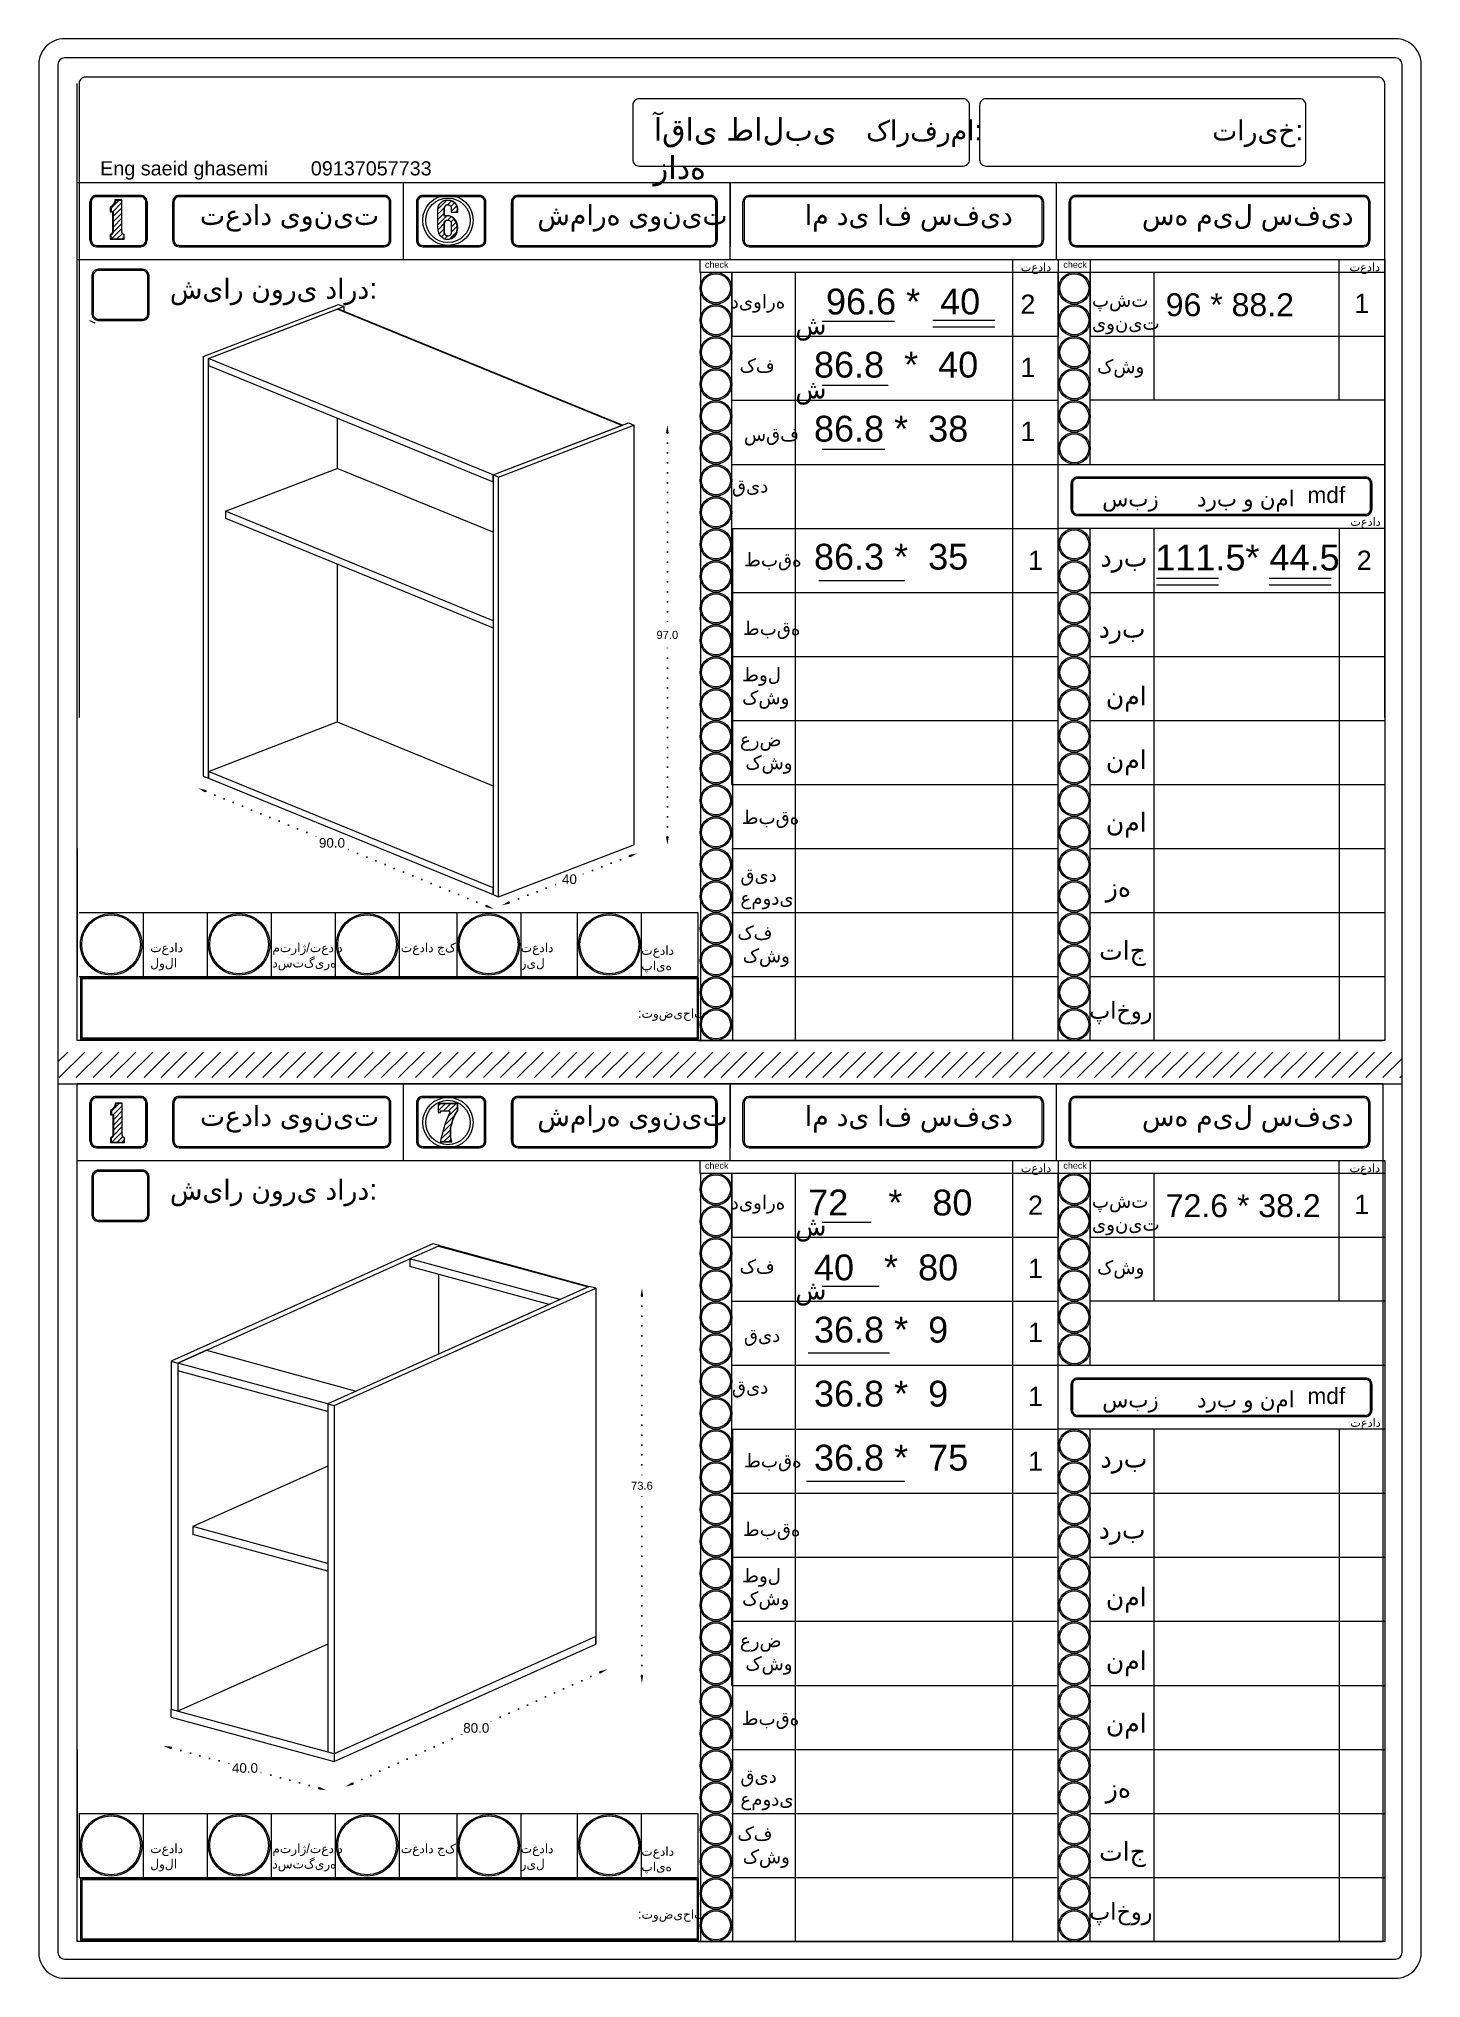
# Model space of a CAD drawing. Header units: inches. Extents: x 104 to 9740, y 936 to 6735.
# Drawn here: x 7449 to 7881, y 5152 to 5758 of the extents above; entities that cross this region are included whole.
import ezdxf

# ---------------------------------------------------------------- set-up
doc = ezdxf.new("R2010")
doc.units = ezdxf.units.IN
doc.header["$MEASUREMENT"] = 0
doc.linetypes.add('ACAD_ISO07W100', pattern=[3, 0, -3])
doc.styles.get("Standard").update_dxf_attribs({"font": 'arial.ttf'})
doc.dimstyles.new('Copy of Standard', dxfattribs={"dimtxt": 2.5, "dimasz": 2.5, "dimexe": 0.18, "dimexo": 0.0625, "dimgap": 0.09, "dimtad": 0, "dimtih": 1, "dimtoh": 1, "dimdec": 1, "dimzin": 0, "dimdsep": 46, "dimtxsty": 'Standard', "dimcen": 0.09, "dimse1": 1, "dimse2": 1, "dimadec": 0, "dimazin": 0, "dimtfac": 1, "dimtdec": 1, "dimtix": 1, "dimtofl": 0, "dimtmove": 0, "dimatfit": 3, "dimfxl": 1, "dimtolj": 1, "dimtzin": 0, "dimarcsym": 0})
doc.dimstyles.get("Standard").update_dxf_attribs({"dimtxt": 3, "dimasz": 2.5, "dimexe": 0.18, "dimexo": 0.0625, "dimgap": 0.09, "dimtad": 0, "dimtih": 1, "dimtoh": 1, "dimdec": 1, "dimzin": 0, "dimdsep": 46, "dimtxsty": 'Standard', "dimcen": 0.09, "dimse1": 1, "dimse2": 1, "dimadec": 0, "dimazin": 0, "dimtfac": 1, "dimtdec": 1, "dimtix": 1, "dimtofl": 0, "dimtmove": 0, "dimatfit": 0, "dimfxl": 1, "dimtolj": 1, "dimtzin": 0, "dimarcsym": 0})

msp = doc.modelspace()

# ---------------------------------------------------------------- texts
at = {"lineweight": 20, "attachment_point": 1}
for s, width, gutter_width, heights, insert, char_height in [('{\\fArial|b0|i0|c178|p34;آقای طالبی زاده}', 61.9241, 323.85, [0], (7640.7, 5733.37), 7.1441), ('{\\fArial|b0|i0|c178|p34;کارفرما:}', 0.2338, 164.79, [0], (7707.07, 5732.64), 6.3113), ('تاریخ:', 0.2338, 164.79, [0], (7815.2, 5732.64), 6.311), ('{\\fArial|b0|i0|c178|p34;Eng saeid ghasemi}', 79.2452, 164.79, [0], (7467.7, 5719.83), 4.4179), ('{\\fArial|b0|i0|c178|p34;09137057733 }', 65.4498, 164.79, [0], (7533.54, 5719.83), 4.4179), ('{\\fArial|b0|i0|c178|p34;تعداد یونیت}', 65.4498, 164.79, [0], (7498.91, 5706.25), 6.3113), ('{\\fArial|b0|i0|c178|p34;شماره یونیت}', 65.4498, 164.79, [0], (7604.33, 5706.25), 6.3113), ('{\\fArial|b0|i0|c178|p34;ام دی اف سفید}', 65.4498, 164.79, [0], (7687.94, 5706.25), 6.3113), ('{\\fArial|b0|i0|c178|p34;سه میل سفید}', 65.4498, 164.79, [0], (7793.27, 5706.25), 6.3113), ('{\\fArial|b0|i0|c178|p34;check}', 65.4498, 164.79, [0], (7656.71, 5688.55), 2.0101), ('{\\fArial|b0|i0|c178|p34;تعداد }', 65.4498, 164.79, [0], (7755.39, 5688.14), 2.6665), ('{\\fArial|b0|i0|c178|p34;check}', 65.4498, 164.79, [0], (7768.71, 5688.55), 2.0101), ('{\\fArial|b0|i0|c178|p34;تعداد }', 10.9902, 164.79, [0], (7858.14, 5688.14), 2.6665), ('{\\fArial|b0|i0|c178|p34;شیار نوری دارد:}', 65.4498, 164.79, [0], (7489.51, 5683.21), 6.3113), ('{\\fArial|b0|i0|c178|p34;شیار نوری دارد:}', 65.4498, 164.79, [0], (7489.51, 5683.21), 6.3113), ('{\\fArial|b0|i0|c178|p34;دیواره }', 17.3175, 247.18, [0], (7664.78, 5678.22), 4.3074), ('96.6 *  40', 61.9823, 462.54, [8.23], (7694.52, 5680.02), 8.06), ('2{\\fArial|b0|i0|c178|p34; }', 8.5903, 164.79, [0], (7755.29, 5678.16), 6), ('96 * 88.2', 58.0086, 411.15, [7.32], (7800.69, 5678.59), 7.165), ('1{\\fArial|b0|i0|c178|p34; }', 8.5903, 164.79, [0], (7859.62, 5678.43), 6), ('{\\fArial|b0|i0|c178|p34;پشت \\Pیونیت}', 19.3052, 247.18, [0], (7777.64, 5678.67), 4.3074), ('{\\fArial|b0|i0|c178|p34;ش}', 15.3157, 346.26, [0], (7684.94, 5671.77), 6.0339), ('86.8  *  40', 65.2593, 462.54, [0], (7690.77, 5660.3), 8.0603), ('{\\fArial|b0|i0|c178|p34;کف }', 15.3367, 247.18, [0], (7667.52, 5658.21), 4.3074), ('1{\\fArial|b0|i0|c178|p34; }', 8.5903, 164.79, [0], (7755.29, 5658.43), 6), ('{\\fArial|b0|i0|c178|p34;کشو }', 17.7019, 247.18, [0], (7779.24, 5657.95), 4.3074), ('{\\fArial|b0|i0|c178|p34;ش}', 15.3157, 346.26, [0], (7684.94, 5651.77), 6.0339), ('{\\fArial|b0|i0|c178|p34;سقف}', 20.995, 247.18, [0], (7668.87, 5636.74), 4.3074), ('86.8 *  38', 65.2593, 462.54, [0], (7690.77, 5640.3), 8.06), ('1{\\fArial|b0|i0|c178|p34; }', 8.5903, 164.79, [0], (7755.29, 5638.43), 6), ('{\\fArial|b0|i0|c178|p34;قید  }', 21.1589, 247.18, [0], (7665.13, 5620.62), 4.3074), ('mdf', 17.2431, 132.07, [0], (7844.98, 5618.1), 5.058), ('{\\fArial|b0|i0|c178|p34;سبز}', 37.9723, 164.79, [0], (7780.86, 5617.05), 5.0582), ('{\\fArial|b0|i0|c178|p34;درب و نما}', 36.0682, 164.79, [0], (7810.48, 5617.05), 5.0582), ('{\\fArial|b0|i0|c178|p34;تعداد }', 10.7715, 164.79, [0], (7858.36, 5608.58), 2.6665), ('86.3 *  35', 65.2593, 462.54, [0], (7690.77, 5600.3), 8.06), ('111.5* 44.5', 65.2593, 462.54, [8.23], (7797.44, 5600.02), 8.0603), ('{\\fArial|b0|i0|c178|p34;طبقه}', 98.1747, 247.18, [0], (7668.93, 5597.54), 4.3074), ('1{\\fArial|b0|i0|c178|p34; }', 8.5903, 164.79, [0], (7757.66, 5598.16), 6), ('{\\fArial|b0|i0|c178|p34;درب}', 20.6748, 340.12, [0], (7780.33, 5599.13), 5.927), ('2{\\fArial|b0|i0|c178|p34; }', 8.5903, 164.79, [0], (7860.38, 5598.16), 6), ('{\\fArial|b0|i0|c178|p34;طبقه}', 14.1457, 164.79, [0], (7668.56, 5576.09), 4.3074), ('{\\fArial|b0|i0|c178|p34;درب}', 13.4202, 164.79, [0], (7779.75, 5576.92), 5.927), ('{\\fArial|b0|i0|c178|p34;طول \\Pکشو}', 17.6756, 164.79, [0], (7668.33, 5561.65), 4.3074), ('{\\fArial|b0|i0|c178|p34;نما}', 11.1787, 164.79, [0], (7781.99, 5555.75), 5.927), ('{\\fArial|b0|i0|c178|p34;عرض \\P کشو}', 18.5758, 164.79, [0], (7667.64, 5541.34), 4.3074), ('{\\fArial|b0|i0|c178|p34;نما}', 11.1787, 164.79, [0], (7781.99, 5535.85), 5.927), ('{\\fArial|b0|i0|c178|p34;طبقه}', 14.2061, 164.79, [0], (7668.19, 5517.04), 4.3074), ('{\\fArial|b0|i0|c178|p34;نما}', 11.1787, 164.79, [0], (7781.99, 5516.32), 5.927), ('{\\fArial|b0|i0|c178|p34;قید \\Pعمودی}', 14.0099, 164.79, [0], (7667.79, 5499.02), 4.3074), ('{\\fArial|b0|i0|c178|p34;زه}', 11.2031, 164.79, [0], (7781.97, 5496.05), 5.927), ('{\\fArial|b0|i0|c178|p34;کف }\\P{\\fArial|b0|i0|c178|p34; کشو}', 17.5398, 164.79, [0], (7666.82, 5481.01), 4.3074), ('تعداد لولا', 17.7752, 164.79, [0], (7483.36, 5475.58), 2.872), ('متراژ/تعداد\\Pدستگیره', 19.6171, 164.79, [0], (7521.52, 5475.59), 2.8716), ('تعداد جک', 17.466, 164.79, [0], (7561.66, 5475.59), 2.872), ('تعداد ریل', 17.6808, 164.79, [0], (7599.12, 5475.59), 2.872), ('تعداد پایه', 17.7105, 164.79, [0], (7636.81, 5474.74), 2.872), ('{\\fArial|b0|i0|c178|p34;تاج}', 13.2883, 164.79, [0], (7779.88, 5476.24), 5.927), (':توضیحات', 65.4498, 164.79, [0], (7635.77, 5455.05), 2.872), ('{\\fArial|b0|i0|c178|p34;پاخور}', 12.8103, 147.32, [0], (7776.78, 5457.19), 5.2987), ('{\\fArial|b0|i0|c178|p34;تعداد یونیت}', 65.4498, 164.79, [0], (7498.91, 5424.73), 6.3113), ('{\\fArial|b0|i0|c178|p34;شماره یونیت}', 65.4498, 164.79, [0], (7604.33, 5424.73), 6.3113), ('{\\fArial|b0|i0|c178|p34;ام دی اف سفید}', 65.4498, 164.79, [0], (7687.94, 5424.73), 6.3113), ('{\\fArial|b0|i0|c178|p34;سه میل سفید}', 65.4498, 164.79, [0], (7793.27, 5424.73), 6.3113), ('{\\fArial|b0|i0|c178|p34;check}', 65.4498, 164.79, [0], (7656.71, 5407.03), 2.0101), ('{\\fArial|b0|i0|c178|p34;تعداد }', 65.4498, 164.79, [0], (7755.39, 5406.62), 2.6665), ('{\\fArial|b0|i0|c178|p34;check}', 65.4498, 164.79, [0], (7768.71, 5407.03), 2.0101), ('{\\fArial|b0|i0|c178|p34;تعداد }', 10.9902, 164.79, [0], (7858.14, 5406.62), 2.6665), ('{\\fArial|b0|i0|c178|p34;شیار نوری دارد:}', 65.4498, 164.79, [0], (7489.51, 5401.69), 6.3113), ('{\\fArial|b0|i0|c178|p34;شیار نوری دارد:}', 65.4498, 164.79, [0], (7489.51, 5401.69), 6.3113), ('{\\fArial|b0|i0|c178|p34;دیواره }', 17.3175, 247.18, [0], (7664.78, 5396.7), 4.3074), ('72    *   80', 61.9823, 462.54, [8.23], (7688.95, 5398.51), 8.0603), ('2{\\fArial|b0|i0|c178|p34; }', 8.5903, 164.79, [0], (7757.66, 5396.64), 6), ('{\\fArial|b0|i0|c178|p34;پشت \\Pیونیت}', 19.3052, 247.18, [0], (7777.64, 5397.15), 4.3074), ('72.6 * 38.2', 58.0086, 411.15, [7.32], (7800.69, 5397.07), 7.1647), ('1{\\fArial|b0|i0|c178|p34; }', 8.5903, 164.79, [0], (7859.62, 5396.91), 6), ('{\\fArial|b0|i0|c178|p34;ش}', 15.3157, 346.26, [0], (7684.94, 5390.26), 6.0339), ('{\\fArial|b0|i0|c178|p34;کف }', 15.3367, 247.18, [0], (7667.52, 5376.7), 4.3074), ('40   *  80', 65.2593, 462.54, [0], (7690.77, 5378.23), 8.06), ('1{\\fArial|b0|i0|c178|p34; }', 8.5903, 164.79, [0], (7757.66, 5376.91), 6), ('{\\fArial|b0|i0|c178|p34;کشو }', 17.7019, 247.18, [0], (7779.24, 5376.43), 4.3074), ('{\\fArial|b0|i0|c178|p34;ش}', 15.3157, 346.26, [0], (7684.94, 5370.26), 6.0339), ('{\\fArial|b0|i0|c178|p34;3}6.8 *  9', 66.8047, 462.54, [8.24], (7690.77, 5358.78), 8.0603), ('{\\fArial|b0|i0|c178|p34;قید}', 20.995, 247.18, [0], (7668.87, 5355.23), 4.3074), ('1{\\fArial|b0|i0|c178|p34; }', 8.5903, 164.79, [0], (7757.66, 5356.91), 6), ('{\\fArial|b0|i0|c178|p34;3}6.8 *  9', 66.8047, 462.54, [0], (7690.77, 5338.78), 8.0603), ('{\\fArial|b0|i0|c178|p34;قید  }', 21.1589, 247.18, [0], (7665.13, 5339.1), 4.3074), ('1{\\fArial|b0|i0|c178|p34; }', 8.5903, 164.79, [0], (7757.66, 5336.91), 6), ('سبز', 37.9723, 164.79, [0], (7780.86, 5335.53), 5.058), ('{\\fArial|b0|i0|c178|p34;درب و نما}', 36.0682, 164.79, [0], (7810.48, 5335.53), 5.0582), ('mdf', 17.2431, 132.07, [0], (7844.98, 5336.58), 5.058), ('{\\fArial|b0|i0|c178|p34;تعداد }', 10.7715, 164.79, [0], (7858.36, 5327.06), 2.6665), ('{\\fArial|b0|i0|c178|p34;طبقه}', 98.1747, 247.18, [0], (7668.93, 5316.03), 4.3074), ('{\\fArial|b0|i0|c178|p34;3}6.8 *  75', 65.2593, 462.54, [0], (7690.77, 5318.78), 8.0603), ('1{\\fArial|b0|i0|c178|p34; }', 8.5903, 164.79, [0], (7757.66, 5316.64), 6), ('{\\fArial|b0|i0|c178|p34;درب}', 20.6748, 340.12, [0], (7780.33, 5317.62), 5.927), ('{\\fArial|b0|i0|c178|p34;طبقه}', 14.1457, 164.79, [0], (7668.56, 5294.57), 4.3074), ('{\\fArial|b0|i0|c178|p34;درب}', 13.4202, 164.79, [0], (7779.75, 5295.4), 5.927), ('{\\fArial|b0|i0|c178|p34;طول \\Pکشو}', 17.6756, 164.79, [0], (7668.33, 5280.13), 4.3074), ('{\\fArial|b0|i0|c178|p34;نما}', 11.1787, 164.79, [0], (7781.99, 5274.23), 5.927), ('{\\fArial|b0|i0|c178|p34;عرض \\P کشو}', 18.5758, 164.79, [0], (7667.64, 5259.83), 4.3074), ('{\\fArial|b0|i0|c178|p34;نما}', 11.1787, 164.79, [0], (7781.99, 5254.34), 5.927), ('{\\fArial|b0|i0|c178|p34;طبقه}', 14.2061, 164.79, [0], (7668.19, 5235.52), 4.3074), ('{\\fArial|b0|i0|c178|p34;نما}', 11.1787, 164.79, [0], (7781.99, 5234.8), 5.927), ('{\\fArial|b0|i0|c178|p34;قید \\Pعمودی}', 14.0099, 164.79, [0], (7667.79, 5217.5), 4.3074), ('{\\fArial|b0|i0|c178|p34;زه}', 11.2031, 164.79, [0], (7781.97, 5214.54), 5.927), ('{\\fArial|b0|i0|c178|p34;کف }\\P{\\fArial|b0|i0|c178|p34; کشو}', 17.5398, 164.79, [0], (7666.82, 5199.49), 4.3074), ('تعداد لولا', 17.7752, 164.79, [0], (7483.36, 5194.07), 2.872), ('متراژ/تعداد\\Pدستگیره', 19.6171, 164.79, [0], (7521.52, 5194.07), 2.8716), ('تعداد جک', 17.466, 164.79, [0], (7561.66, 5194.07), 2.872), ('تعداد ریل', 17.6808, 164.79, [0], (7599.12, 5194.07), 2.872), ('{\\fArial|b0|i0|c178|p34;تاج}', 13.2883, 164.79, [0], (7779.88, 5194.73), 5.927), ('تعداد پایه', 17.7105, 164.79, [0], (7636.81, 5193.23), 2.872), ('{\\fArial|b0|i0|c178|p34;پاخور}', 12.8103, 147.32, [0], (7776.78, 5175.67), 5.2987), (':توضیحات', 65.4498, 164.79, [0], (7635.77, 5173.54), 2.872)]:
    msp.add_mtext_dynamic_manual_height_columns(s, width=width, gutter_width=gutter_width, heights=heights, dxfattribs=dict(at, insert=insert, char_height=char_height))

# ---------------------------------------------------------------- blocks, each defined once
blk = doc.blocks.new('*D743')
at = {"color": 0, "linetype": 'ACAD_ISO07W100', "lineweight": -2, "transparency": 16777216}
for p, q in [((7637, 5365.2), (7637, 5307.33)), ((7637, 5246.73), (7637, 5304.6))]:
    blk.add_line(p, q, dxfattribs=at)
at = {"color": 0, "transparency": 16777216}
for points in [[(7636.58, 5365.2), (7637.41, 5365.2), (7637, 5367.7)], [(7636.58, 5246.73), (7637.41, 5246.73), (7637, 5244.23)]]:
    blk.add_solid(points, dxfattribs=at)
at = {"layer": 'Defpoints', "color": 0, "transparency": 16777216}
for p in [(7622.61, 5367.7), (7637, 5367.7), (7595.35, 5244.23)]:
    blk.add_point(p, dxfattribs=at)
at = {"color": 0, "lineweight": 20, "transparency": 16777216, "insert": (7637, 5305.97), "char_height": 2.5, "attachment_point": 5}
blk.add_mtext('\\A1;73.6', dxfattribs=at)
blk = doc.blocks.new('*D741')
at = {"color": 0, "linetype": 'ACAD_ISO07W100', "lineweight": -2, "transparency": 16777216}
for p, q in [((7623.84, 5247.6), (7588.86, 5231.9)), ((7546.64, 5212.95), (7581.63, 5228.65))]:
    blk.add_line(p, q, dxfattribs=at)
at = {"color": 0, "transparency": 16777216}
for points in [[(7623.67, 5247.98), (7624.01, 5247.22), (7626.13, 5248.62)], [(7546.47, 5213.33), (7546.81, 5212.57), (7544.36, 5211.93)]]:
    blk.add_solid(points, dxfattribs=at)
at = {"layer": 'Defpoints', "color": 0, "transparency": 16777216}
for p in [(7622.61, 5256.46), (7540.84, 5219.77), (7544.36, 5211.93)]:
    blk.add_point(p, dxfattribs=at)
at = {"color": 0, "lineweight": 20, "transparency": 16777216, "insert": (7585.24, 5230.28), "char_height": 3, "attachment_point": 5}
blk.add_mtext('\\A1;80.0', dxfattribs=at)
blk = doc.blocks.new('*D742')
at = {"color": 0, "linetype": 'ACAD_ISO07W100', "lineweight": -2, "transparency": 16777216}
for p, q in [((7489.92, 5224.04), (7508.92, 5218.87)), ((7536, 5211.5), (7517, 5216.67))]:
    blk.add_line(p, q, dxfattribs=at)
at = {"color": 0, "transparency": 16777216}
for points in [[(7490.03, 5224.44), (7489.81, 5223.64), (7487.5, 5224.69)], [(7536.11, 5211.9), (7535.89, 5211.1), (7538.42, 5210.84)]]:
    blk.add_solid(points, dxfattribs=at)
at = {"layer": 'Defpoints', "color": 0, "transparency": 16777216}
for p in [(7489.93, 5233.62), (7487.5, 5224.69), (7540.84, 5219.77)]:
    blk.add_point(p, dxfattribs=at)
at = {"color": 0, "lineweight": 20, "transparency": 16777216, "insert": (7512.96, 5217.77), "char_height": 3, "attachment_point": 5}
blk.add_mtext('\\A1;40.0', dxfattribs=at)
blk = doc.blocks.new('*D761')
at = {"color": 0, "linetype": 'ACAD_ISO07W100', "lineweight": -2, "transparency": 16777216}
for p, q in [((7644.95, 5634.89), (7644.95, 5573.19)), ((7644.95, 5508.76), (7644.95, 5570.46))]:
    blk.add_line(p, q, dxfattribs=at)
at = {"color": 0, "transparency": 16777216}
for points in [[(7644.54, 5634.89), (7645.37, 5634.89), (7644.95, 5637.39)], [(7644.54, 5508.76), (7645.37, 5508.76), (7644.95, 5506.26)]]:
    blk.add_solid(points, dxfattribs=at)
at = {"layer": 'Defpoints', "color": 0, "transparency": 16777216}
for p in [(7634.47, 5637.39), (7644.95, 5637.39), (7634.47, 5506.26)]:
    blk.add_point(p, dxfattribs=at)
at = {"color": 0, "lineweight": 20, "transparency": 16777216, "insert": (7644.95, 5571.83), "char_height": 2.5, "attachment_point": 5}
blk.add_mtext('\\A1;97.0', dxfattribs=at)
blk = doc.blocks.new('*D762')
at = {"color": 0, "linetype": 'ACAD_ISO07W100', "lineweight": -2, "transparency": 16777216}
for p, q in [((7633.16, 5502.69), (7616.65, 5496.35)), ((7595.55, 5488.24), (7612.06, 5494.59))]:
    blk.add_line(p, q, dxfattribs=at)
at = {"color": 0, "transparency": 16777216}
for points in [[(7633.01, 5503.08), (7633.31, 5502.31), (7635.49, 5503.59)], [(7595.4, 5488.63), (7595.7, 5487.85), (7593.22, 5487.34)]]:
    blk.add_solid(points, dxfattribs=at)
at = {"layer": 'Defpoints', "color": 0, "transparency": 16777216}
for p in [(7634.47, 5506.26), (7592.19, 5490.02), (7593.22, 5487.34)]:
    blk.add_point(p, dxfattribs=at)
at = {"color": 0, "lineweight": 20, "transparency": 16777216, "insert": (7614.36, 5495.47), "char_height": 3, "attachment_point": 5}
blk.add_mtext('\\A1;40', dxfattribs=at)
blk = doc.blocks.new('*D763')
at = {"color": 0, "linetype": 'ACAD_ISO07W100', "lineweight": -2, "transparency": 16777216}
for p, q in [((7500.69, 5522.96), (7536.18, 5508.47)), ((7588.33, 5487.16), (7544.12, 5505.22))]:
    blk.add_line(p, q, dxfattribs=at)
at = {"color": 0, "transparency": 16777216}
for points in [[(7500.85, 5523.35), (7500.54, 5522.58), (7498.38, 5523.91)], [(7588.48, 5487.55), (7588.17, 5486.78), (7590.64, 5486.22)]]:
    blk.add_solid(points, dxfattribs=at)
at = {"layer": 'Defpoints', "color": 0, "transparency": 16777216}
for p in [(7499.93, 5527.71), (7498.38, 5523.91), (7592.19, 5490.02)]:
    blk.add_point(p, dxfattribs=at)
at = {"color": 0, "lineweight": 20, "transparency": 16777216, "insert": (7540.15, 5506.84), "char_height": 3, "attachment_point": 5}
blk.add_mtext('\\A1;90.0', dxfattribs=at)

# ---------------------------------------------------------------- dimensions: what is measured, and where the dimension line sits
at = {"lineweight": 20}
for base, p1, p2, text, picture, middle in [((7644.95, 5637.39), (7634.47, 5506.26), (7634.47, 5637.39), '97.0', '*D761', (7644.95, 5571.83)), ((7637, 5367.7), (7595.35, 5244.23), (7622.61, 5367.7), '73.6', '*D743', (7637, 5305.97))]:
    dim = msp.add_linear_dim(base=base, p1=p1, p2=p2, angle=270, text=text, dimstyle='Copy of Standard', dxfattribs=at)
    dim.commit()
    dim.dimension.update_dxf_attribs({"geometry": picture, "text_midpoint": middle})
dim = msp.add_linear_dim(base=(7498.38, 5523.91), p1=(7592.19, 5490.02), p2=(7499.93, 5527.71), angle=157.77779, text='90.0', dimstyle='Standard', dxfattribs=at)
dim.commit()
dim.dimension.update_dxf_attribs({"geometry": '*D763', "text_midpoint": (7540.15, 5506.84), "dimtype": 161})
for p1, p2, distance, text, picture, middle in [((7634.47, 5506.26), (7592.19, 5490.02), 2.86, '40', '*D762', (7614.36, 5495.47)), ((7622.61, 5256.46), (7540.84, 5219.77), 8.59, '80.0', '*D741', (7585.24, 5230.28)), ((7540.84, 5219.77), (7489.93, 5233.62), 9.25, '40.0', '*D742', (7512.96, 5217.77))]:
    dim = msp.add_aligned_dim(p1=p1, p2=p2, distance=distance, text=text, dimstyle='Standard', dxfattribs=at)
    dim.commit()
    dim.dimension.update_dxf_attribs({"geometry": picture, "text_midpoint": middle})

# ---------------------------------------------------------------- hatches: boundary and pattern name
at = {"lineweight": 20}
h = msp.add_hatch(dxfattribs=at)
h.set_pattern_fill('ANSI31', color=256, scale=9.218651)
h.set_pattern_definition([(45, (6725.2689, 6246.7276), (-0.8148213, 0.8148213), [])])
h.paths.add_polyline_path([(7475.04, 5696.98), (7474.94, 5697.02), (7474.86, 5697.07), (7474.78, 5697.14), (7474.71, 5697.21), (7474.65, 5697.29), (7474.6, 5697.37), (7474.56, 5697.47), (7474.53, 5697.56), (7474.51, 5697.66), (7474.51, 5697.76), (7474.51, 5707.68), (7472.64, 5707.68), (7472.62, 5707.45), (7472.57, 5707.22), (7472.5, 5707), (7472.42, 5706.78), (7472.31, 5706.57), (7472.19, 5706.38), (7472.05, 5706.19), (7471.89, 5706.01), (7471.72, 5705.85), (7471.54, 5705.71), (7471.35, 5705.58), (7471.14, 5705.47), (7471.14, 5704.06), (7471.55, 5704.06), (7471.86, 5704.04), (7471.86, 5697.8), (7471.84, 5697.7), (7471.82, 5697.61), (7471.79, 5697.52), (7471.74, 5697.43), (7471.69, 5697.35), (7471.63, 5697.27), (7471.57, 5697.2), (7471.49, 5697.14), (7471.41, 5697.08), (7471.33, 5697.04), (7471.24, 5697), (7471.14, 5696.97), (7471.14, 5695.54), (7475.23, 5695.54), (7475.23, 5696.92), (7475.13, 5696.95)])
h = msp.add_hatch(dxfattribs=at)
h.set_pattern_fill('ANSI31', color=256, scale=9.218651)
h.set_pattern_definition([(45, (6916.4827, 6247.5338), (-0.8148213, 0.8148213), [])])
h.paths.add_polyline_path([(7578.36, 5701.73), (7578.17, 5701.94), (7577.95, 5702.14), (7577.72, 5702.31), (7577.47, 5702.46), (7577.21, 5702.58), (7576.93, 5702.67), (7576.65, 5702.74), (7576.37, 5702.78), (7576.08, 5702.79), (7575.88, 5702.78), (7575.62, 5702.74), (7575.34, 5702.67), (7575.22, 5702.66), (7575.22, 5705.17), (7575.26, 5705.43), (7575.36, 5705.68), (7575.52, 5705.89), (7575.74, 5706.06), (7575.98, 5706.16), (7576.11, 5706.2), (7576.38, 5706.24), (7576.65, 5706.2), (7576.9, 5706.1), (7577.11, 5705.94), (7577.28, 5705.72), (7577.38, 5705.47), (7577.42, 5705.2), (7577.42, 5703.91), (7579.32, 5703.91), (7579.32, 5705.17), (7579.1, 5705.86), (7578.74, 5706.48), (7578.24, 5707), (7577.64, 5707.4), (7576.96, 5707.64), (7576.25, 5707.72), (7576.24, 5707.72), (7575.52, 5707.64), (7574.91, 5707.42), (7574.35, 5707.05), (7573.85, 5706.53), (7573.48, 5705.9), (7573.26, 5705.2), (7573.26, 5699.17), (7573.27, 5698.91), (7573.29, 5698.65), (7573.31, 5698.39), (7573.35, 5698.14), (7573.4, 5697.88), (7573.47, 5697.63), (7573.51, 5697.48), (7573.76, 5696.9), (7574.12, 5696.39), (7574.58, 5695.96), (7575.04, 5695.69), (7575.59, 5695.51), (7576.21, 5695.44), (7576.82, 5695.51), (7577.41, 5695.7), (7577.95, 5696.02), (7578.12, 5696.17), (7578.36, 5696.42), (7578.77, 5697.02), (7579.07, 5697.67), (7579.25, 5698.36), (7579.32, 5699.08), (7579.25, 5699.79), (7579.07, 5700.48), (7578.77, 5701.14)])
h.paths.add_polyline_path([(7575.26, 5700.71), (7575.36, 5700.96), (7575.52, 5701.17), (7575.74, 5701.33), (7575.98, 5701.44), (7576.25, 5701.47), (7576.38, 5701.47), (7576.65, 5701.43), (7576.9, 5701.33), (7577.11, 5701.16), (7577.28, 5700.95), (7577.38, 5700.7), (7577.42, 5700.43), (7577.42, 5697.48), (7577.38, 5697.21), (7577.28, 5696.96), (7577.11, 5696.75), (7576.9, 5696.58), (7576.65, 5696.48), (7576.38, 5696.44), (7576.11, 5696.48), (7575.98, 5696.53), (7575.86, 5696.58), (7575.74, 5696.63), (7575.52, 5696.79), (7575.36, 5697.01), (7575.26, 5697.25), (7575.22, 5697.52), (7575.22, 5700.44)], flags=16)
h = msp.add_hatch(dxfattribs=at)
h.set_pattern_fill('ANSI31', color=256, scale=30)
h.set_pattern_definition([(45, (5252.311, 5145.388), (-2.6516504, 2.6516504), [])])
h.paths.add_polyline_path([(7874.53, 5441.49), (7454.53, 5441.49), (7454.53, 5433.49), (7874.53, 5433.49)])
h = msp.add_hatch(dxfattribs=at)
h.set_pattern_fill('ANSI31', color=256, scale=9.218651)
h.set_pattern_definition([(45, (6725.3735, 5964.5121), (-0.8148213, 0.8148213), [])])
h.paths.add_polyline_path([(7475.14, 5414.76), (7475.05, 5414.8), (7474.96, 5414.86), (7474.89, 5414.92), (7474.82, 5414.99), (7474.76, 5415.07), (7474.71, 5415.16), (7474.66, 5415.25), (7474.64, 5415.35), (7474.62, 5415.44), (7474.61, 5415.54), (7474.61, 5425.47), (7472.75, 5425.47), (7472.72, 5425.24), (7472.67, 5425.01), (7472.61, 5424.79), (7472.52, 5424.57), (7472.42, 5424.36), (7472.29, 5424.16), (7472.15, 5423.97), (7472, 5423.8), (7471.83, 5423.64), (7471.65, 5423.49), (7471.45, 5423.36), (7471.25, 5423.25), (7471.25, 5421.85), (7471.65, 5421.85), (7471.96, 5421.82), (7471.96, 5415.58), (7471.95, 5415.49), (7471.92, 5415.39), (7471.89, 5415.3), (7471.85, 5415.21), (7471.8, 5415.13), (7471.74, 5415.05), (7471.67, 5414.98), (7471.6, 5414.92), (7471.52, 5414.87), (7471.43, 5414.82), (7471.34, 5414.78), (7471.25, 5414.76), (7471.25, 5413.33), (7475.33, 5413.33), (7475.33, 5414.71), (7475.23, 5414.73)])
h = msp.add_hatch(dxfattribs=at)
h.set_pattern_fill('ANSI31', color=256, scale=9.218651)
h.set_pattern_definition([(45, (6936.0854, 5965.7462), (-0.8148213, 0.8148213), [])])
h.paths.add_polyline_path([(7577.13, 5417.68), (7577.26, 5418.5), (7577.45, 5419.32), (7577.69, 5420.12), (7578, 5420.9), (7578.35, 5421.66), (7578.76, 5422.39), (7579.22, 5423.09), (7579.22, 5425.36), (7573.35, 5425.36), (7573.35, 5422.6), (7573.87, 5422.6), (7573.88, 5422.67), (7573.92, 5422.8), (7574, 5422.92), (7574.1, 5423.01), (7574.22, 5423.07), (7574.26, 5423.07), (7574.19, 5423.05), (7574.13, 5423.02), (7574.07, 5422.98), (7574.02, 5422.94), (7573.98, 5422.89), (7573.94, 5422.83), (7573.91, 5422.77), (7573.89, 5422.7), (7573.87, 5422.64), (7573.87, 5422.6), (7574.05, 5422.6), (7574.06, 5422.7), (7574.1, 5422.83), (7574.18, 5422.95), (7574.28, 5423.04), (7574.41, 5423.1), (7574.51, 5423.12), (7574.58, 5423.13), (7576.55, 5423.13), (7576.68, 5423.1), (7576.8, 5423.04), (7576.9, 5422.95), (7576.98, 5422.83), (7577.02, 5422.7), (7577.03, 5422.6), (7576.68, 5421.87), (7576.35, 5421.14), (7576.03, 5420.4), (7575.74, 5419.65), (7575.46, 5418.9), (7575.2, 5418.13), (7574.97, 5417.37), (7574.74, 5416.59), (7574.54, 5415.82), (7574.36, 5415.03), (7574.2, 5414.24), (7574.06, 5413.51), (7577.35, 5413.51), (7577.19, 5414.34), (7577.08, 5415.17), (7577.04, 5416), (7577.05, 5416.84)])

# ---------------------------------------------------------------- linework, layer by layer
for p, q in [((7460.53, 5445.13), (7460.53, 5744.1)), ((7869.13, 5713.13), (7460.53, 5713.13)), ((7460.53, 5534.14), (7460.53, 5713.13)), ((7480.38, 5709.13), (7466.53, 5709.13)), ((7556.53, 5709.13), (7492.38, 5709.13)), ((7562.53, 5689.13), (7562.53, 5713.13)), ((7586.24, 5709.13), (7568.53, 5709.13)), ((7658.53, 5709.13), (7598.24, 5709.13)), ((7664.53, 5689.13), (7664.53, 5713.13)), ((7664.53, 5713.13), (7664.53, 5693.13)), ((7760.53, 5709.13), (7670.53, 5709.13)), ((7766.53, 5689.13), (7766.53, 5713.13)), ((7862.53, 5709.13), (7772.53, 5709.13)), ((7869.13, 5689.13), (7869.13, 5713.13)), ((7464.53, 5695.13), (7464.53, 5707.13)), ((7471.14, 5705.47), (7471.14, 5704.06)), ((7482.38, 5707.13), (7482.38, 5695.13)), ((7490.38, 5695.13), (7490.38, 5707.13)), ((7558.53, 5695.13), (7558.53, 5707.13)), ((7566.53, 5707.13), (7566.53, 5695.13)), ((7576.11, 5706.2), (7576.38, 5706.24)), ((7588.24, 5695.13), (7588.24, 5707.13)), ((7596.24, 5695.13), (7596.24, 5707.13)), ((7660.53, 5707.13), (7660.53, 5695.13)), ((7668.53, 5695.13), (7668.53, 5707.13)), ((7762.53, 5707.13), (7762.53, 5695.13)), ((7770.53, 5695.13), (7770.53, 5707.13)), ((7864.53, 5695.13), (7864.53, 5707.13)), ((7466.53, 5693.13), (7480.38, 5693.13)), ((7471.14, 5695.54), (7475.23, 5695.54)), ((7556.53, 5693.13), (7492.38, 5693.13)), ((7568.53, 5693.13), (7586.24, 5693.13)), ((7658.53, 5693.13), (7598.24, 5693.13)), ((7670.53, 5693.13), (7760.53, 5693.13)), ((7772.53, 5693.13), (7862.53, 5693.13)), ((7460.53, 5689.13), (7868.53, 5689.13)), ((7460.53, 5689.13), (7868.53, 5689.13)), ((7655.13, 5689.13), (7655.13, 5685.13)), ((7655.13, 5685.13), (7869.13, 5685.13)), ((7655.4, 5445.13), (7655.4, 5685.13)), ((7665.13, 5529.13), (7665.13, 5685.13)), ((7665.13, 5525.13), (7665.13, 5685.13)), ((7665.13, 5685.13), (7665.13, 5665.13)), ((7684.94, 5685.13), (7684.94, 5445.13)), ((7752.96, 5445.13), (7752.96, 5689.13)), ((7767.13, 5689.13), (7767.13, 5665.13)), ((7767.13, 5529.13), (7767.13, 5685.13)), ((7767.13, 5445.13), (7767.13, 5685.13)), ((7777.13, 5689.13), (7777.13, 5665.13)), ((7777.13, 5645.13), (7777.13, 5685.13)), ((7777.13, 5625.13), (7777.13, 5685.13)), ((7777.13, 5625.13), (7777.13, 5685.13)), ((7777.13, 5685.13), (7777.13, 5665.13)), ((7796.94, 5685.13), (7796.94, 5645.13)), ((7854.92, 5645.13), (7854.92, 5689.13)), ((7693.3, 5669.88), (7715.95, 5669.88)), ((7727.95, 5670.13), (7747.28, 5670.13)), ((7727.95, 5668.11), (7747.28, 5668.11)), ((7665.13, 5665.13), (7767.13, 5665.13)), ((7777.13, 5665.13), (7869.13, 5665.13)), ((7693.3, 5649.88), (7713.95, 5649.88)), ((7665.13, 5645.13), (7767.13, 5645.13)), ((7869.13, 5645.13), (7777.13, 5645.13)), ((7869.13, 5645.13), (7849.13, 5645.13)), ((7634.47, 5637.39), (7634.47, 5506.26)), ((7693.3, 5629.88), (7712.95, 5629.88)), ((7665.13, 5625.13), (7869.13, 5625.13)), ((7771.13, 5611.13), (7771.13, 5619.13)), ((7863.13, 5621.13), (7773.13, 5621.13)), ((7865.13, 5619.13), (7865.13, 5611.13)), ((7863.13, 5609.13), (7773.13, 5609.13)), ((7665.13, 5605.13), (7767.13, 5605.13)), ((7665.4, 5445.13), (7665.4, 5605.13)), ((7869.13, 5605.13), (7767.13, 5605.13)), ((7777.13, 5445.13), (7777.13, 5605.13)), ((7796.94, 5605.13), (7796.94, 5505.13)), ((7854.92, 5605.13), (7854.92, 5445.13)), ((7692.3, 5588.88), (7719.14, 5588.88)), ((7797.83, 5589.52), (7817.17, 5589.52)), ((7797.83, 5587.51), (7817.17, 5587.51)), ((7833, 5589.52), (7852.34, 5589.52)), ((7833, 5587.51), (7852.34, 5587.51)), ((7665.13, 5585.13), (7767.13, 5585.13)), ((7665.13, 5585.13), (7684.94, 5585.13)), ((7665.13, 5585.13), (7767.13, 5585.13)), ((7733.65, 5585.13), (7767.13, 5585.13)), ((7777.13, 5585.13), (7869.13, 5585.13)), ((7796.94, 5585.13), (7796.94, 5485.13)), ((7665.13, 5565.13), (7684.94, 5565.13)), ((7665.13, 5565.13), (7767.13, 5565.13)), ((7777.13, 5565.13), (7869.13, 5565.13)), ((7777.13, 5565.13), (7869.13, 5565.13)), ((7796.94, 5565.13), (7796.94, 5465.13)), ((7665.13, 5545.13), (7767.13, 5545.13)), ((7777.13, 5545.13), (7869.13, 5545.13)), ((7796.94, 5545.13), (7796.94, 5445.13)), ((7665.13, 5525.13), (7767.13, 5525.13)), ((7752.96, 5525.13), (7767.13, 5525.13)), ((7777.13, 5525.13), (7869.13, 5525.13)), ((7460.53, 5505.13), (7460.53, 5465.13)), ((7460.53, 5505.13), (7460.53, 5465.13)), ((7665.13, 5505.13), (7767.13, 5505.13)), ((7752.96, 5505.13), (7767.13, 5505.13)), ((7777.13, 5505.13), (7869.13, 5505.13)), ((7777.13, 5505.13), (7869.13, 5505.13)), ((7461.13, 5485.13), (7654.52, 5485.13)), ((7481.13, 5485.13), (7481.13, 5465.13)), ((7501.13, 5485.13), (7501.13, 5465.13)), ((7521.13, 5485.13), (7521.13, 5465.13)), ((7541.13, 5485.13), (7541.13, 5465.13)), ((7561.13, 5485.13), (7561.13, 5465.13)), ((7579.12, 5485.13), (7579.12, 5465.13)), ((7599.12, 5485.13), (7599.12, 5465.13)), ((7616.81, 5485.13), (7616.81, 5465.13)), ((7636.81, 5485.13), (7636.81, 5465.13)), ((7654.52, 5485.13), (7654.52, 5465.13)), ((7665.13, 5485.13), (7767.13, 5485.13)), ((7665.13, 5485.13), (7767.13, 5485.13)), ((7752.96, 5485.13), (7767.13, 5485.13)), ((7777.13, 5485.13), (7869.13, 5485.13)), ((7777.13, 5485.13), (7869.13, 5485.13)), ((7461.13, 5465.13), (7654.52, 5465.13)), ((7665.13, 5465.13), (7767.13, 5465.13)), ((7665.13, 5465.13), (7767.13, 5465.13)), ((7752.96, 5465.13), (7767.13, 5465.13)), ((7777.13, 5465.13), (7869.13, 5465.13)), ((7777.13, 5465.13), (7869.13, 5465.13)), ((7654.53, 5445.13), (7460.53, 5445.13)), ((7654.53, 5445.13), (7460.53, 5445.13)), ((7654.53, 5445.13), (7766.53, 5445.13)), ((7654.53, 5445.13), (7868.53, 5445.13)), ((7654.53, 5445.13), (7766.53, 5445.13)), ((7654.53, 5445.13), (7868.53, 5445.13)), ((7655.13, 5445.13), (7767.13, 5445.13)), ((7454.53, 5431.61), (7874.53, 5431.61)), ((7868.53, 5431.61), (7460.53, 5431.61)), ((7460.53, 5163.61), (7460.53, 5431.61)), ((7562.53, 5407.61), (7562.53, 5431.61)), ((7664.53, 5407.61), (7664.53, 5431.61)), ((7664.53, 5431.61), (7664.53, 5411.61)), ((7766.53, 5407.61), (7766.53, 5431.61)), ((7868.53, 5431.61), (7868.53, 5163.61)), ((7464.53, 5413.61), (7464.53, 5425.61)), ((7480.38, 5427.61), (7466.53, 5427.61)), ((7482.38, 5425.61), (7482.38, 5413.61)), ((7490.38, 5413.61), (7490.38, 5425.61)), ((7556.53, 5427.61), (7492.38, 5427.61)), ((7558.53, 5413.61), (7558.53, 5425.61)), ((7566.53, 5425.61), (7566.53, 5413.61)), ((7586.24, 5427.61), (7568.53, 5427.61)), ((7588.24, 5413.61), (7588.24, 5425.61)), ((7596.24, 5413.61), (7596.24, 5425.61)), ((7658.53, 5427.61), (7598.24, 5427.61)), ((7660.53, 5425.61), (7660.53, 5413.61)), ((7668.53, 5413.61), (7668.53, 5425.61)), ((7760.53, 5427.61), (7670.53, 5427.61)), ((7762.53, 5425.61), (7762.53, 5413.61)), ((7770.53, 5413.61), (7770.53, 5425.61)), ((7862.53, 5427.61), (7772.53, 5427.61)), ((7864.53, 5413.61), (7864.53, 5425.61)), ((7471.25, 5423.25), (7471.25, 5421.85)), ((7466.53, 5411.61), (7480.38, 5411.61)), ((7471.25, 5413.33), (7475.33, 5413.33)), ((7556.53, 5411.61), (7492.38, 5411.61)), ((7568.53, 5411.61), (7586.24, 5411.61)), ((7574.06, 5413.51), (7577.35, 5413.51)), ((7658.53, 5411.61), (7598.24, 5411.61)), ((7670.53, 5411.61), (7760.53, 5411.61)), ((7772.53, 5411.61), (7862.53, 5411.61)), ((7460.53, 5407.61), (7868.53, 5407.61)), ((7655.13, 5407.61), (7655.13, 5403.61)), ((7752.96, 5163.61), (7752.96, 5407.61)), ((7767.13, 5407.61), (7767.13, 5383.61)), ((7777.13, 5407.61), (7777.13, 5383.61)), ((7854.92, 5363.61), (7854.92, 5407.61)), ((7655.13, 5403.61), (7869.13, 5403.61)), ((7655.4, 5163.61), (7655.4, 5403.61)), ((7665.13, 5247.61), (7665.13, 5403.61)), ((7665.13, 5243.61), (7665.13, 5403.61)), ((7665.13, 5403.61), (7665.13, 5383.61)), ((7684.94, 5403.61), (7684.94, 5163.61)), ((7767.13, 5247.61), (7767.13, 5403.61)), ((7767.13, 5163.61), (7767.13, 5403.61)), ((7777.13, 5363.61), (7777.13, 5403.61)), ((7777.13, 5343.61), (7777.13, 5403.61)), ((7777.13, 5343.61), (7777.13, 5403.61)), ((7777.13, 5403.61), (7777.13, 5383.61)), ((7796.94, 5403.61), (7796.94, 5363.61)), ((7693.3, 5388.36), (7708.63, 5388.36)), ((7665.13, 5383.61), (7767.13, 5383.61)), ((7777.13, 5383.61), (7869.13, 5383.61)), ((7665.13, 5363.61), (7767.13, 5363.61)), ((7693.3, 5368.36), (7711.18, 5368.36)), ((7869.13, 5363.61), (7777.13, 5363.61)), ((7869.13, 5363.61), (7849.13, 5363.61)), ((7688.95, 5347.48), (7714.37, 5347.48)), ((7665.13, 5343.61), (7869.13, 5343.61)), ((7863.13, 5339.61), (7773.13, 5339.61)), ((7771.13, 5329.61), (7771.13, 5337.61)), ((7865.13, 5337.61), (7865.13, 5329.61)), ((7863.13, 5327.61), (7773.13, 5327.61)), ((7665.13, 5323.61), (7767.13, 5323.61)), ((7665.4, 5163.61), (7665.4, 5323.61)), ((7869.13, 5323.61), (7767.13, 5323.61)), ((7777.13, 5163.61), (7777.13, 5323.61)), ((7796.94, 5323.61), (7796.94, 5223.61)), ((7854.92, 5323.61), (7854.92, 5163.61)), ((7665.13, 5303.61), (7767.13, 5303.61)), ((7665.13, 5303.61), (7684.94, 5303.61)), ((7665.13, 5303.61), (7767.13, 5303.61)), ((7688.39, 5307.36), (7719.14, 5307.36)), ((7733.65, 5303.61), (7767.13, 5303.61)), ((7777.13, 5303.61), (7869.13, 5303.61)), ((7796.94, 5303.61), (7796.94, 5203.61)), ((7665.13, 5283.61), (7684.94, 5283.61)), ((7665.13, 5283.61), (7767.13, 5283.61)), ((7777.13, 5283.61), (7869.13, 5283.61)), ((7777.13, 5283.61), (7869.13, 5283.61)), ((7796.94, 5283.61), (7796.94, 5183.61)), ((7665.13, 5263.61), (7767.13, 5263.61)), ((7777.13, 5263.61), (7869.13, 5263.61)), ((7796.94, 5263.61), (7796.94, 5163.61)), ((7665.13, 5243.61), (7767.13, 5243.61)), ((7752.96, 5243.61), (7767.13, 5243.61)), ((7777.13, 5243.61), (7869.13, 5243.61)), ((7460.53, 5223.61), (7460.53, 5183.61)), ((7665.13, 5223.61), (7767.13, 5223.61)), ((7752.96, 5223.61), (7767.13, 5223.61)), ((7777.13, 5223.61), (7869.13, 5223.61)), ((7777.13, 5223.61), (7869.13, 5223.61)), ((7461.13, 5203.61), (7654.52, 5203.61)), ((7461.13, 5203.61), (7461.13, 5183.61)), ((7481.13, 5203.61), (7481.13, 5183.61)), ((7501.13, 5203.61), (7501.13, 5183.61)), ((7521.13, 5203.61), (7521.13, 5183.61)), ((7541.13, 5203.61), (7541.13, 5183.61)), ((7561.13, 5203.61), (7561.13, 5183.61)), ((7579.12, 5203.61), (7579.12, 5183.61)), ((7599.12, 5203.61), (7599.12, 5183.61)), ((7616.81, 5203.61), (7616.81, 5183.61)), ((7636.81, 5203.61), (7636.81, 5183.61)), ((7654.52, 5203.61), (7654.52, 5183.61)), ((7665.13, 5203.61), (7767.13, 5203.61)), ((7665.13, 5203.61), (7767.13, 5203.61)), ((7752.96, 5203.61), (7767.13, 5203.61)), ((7777.13, 5203.61), (7869.13, 5203.61)), ((7777.13, 5203.61), (7869.13, 5203.61)), ((7461.13, 5183.61), (7654.52, 5183.61)), ((7665.13, 5183.61), (7767.13, 5183.61)), ((7665.13, 5183.61), (7767.13, 5183.61)), ((7752.96, 5183.61), (7767.13, 5183.61)), ((7777.13, 5183.61), (7869.13, 5183.61)), ((7777.13, 5183.61), (7869.13, 5183.61)), ((7654.53, 5163.61), (7460.53, 5163.61)), ((7654.53, 5163.61), (7766.53, 5163.61)), ((7654.53, 5163.61), (7868.53, 5163.61)), ((7655.13, 5163.61), (7767.13, 5163.61))]:
    msp.add_line(p, q, dxfattribs=at)
at = {"linetype": 'Continuous', "lineweight": 20, "extrusion": (2.77556e-16, 0.918137, 0.396264)}
for p, q in [((7499.93, 5658.83), (7542.21, 5675.08)), ((7501.57, 5658.16), (7543.85, 5674.41)), ((7501.57, 5658.16), (7541.73, 5673.6)), ((7542.05, 5673.72), (7541.73, 5673.6)), ((7630.71, 5637.25), (7541.73, 5673.6)), ((7630.71, 5637.25), (7541.73, 5673.6)), ((7542.05, 5673.72), (7631.03, 5637.37)), ((7542.21, 5675.08), (7543.85, 5674.41)), ((7543.85, 5674.41), (7543.85, 5672.99)), ((7466.12, 5669.28), (7464.48, 5669.95)), ((7499.93, 5658.83), (7499.93, 5527.71)), ((7501.57, 5658.16), (7501.57, 5656)), ((7590.55, 5621.81), (7501.57, 5658.16)), ((7501.57, 5527.04), (7501.57, 5658.16)), ((7501.57, 5656), (7590.55, 5619.65)), ((7541.73, 5639.59), (7541.73, 5623.85)), ((7590.55, 5621.81), (7632.83, 5638.06)), ((7590.55, 5621.81), (7630.71, 5637.25)), ((7592.19, 5621.14), (7634.47, 5637.39)), ((7631.03, 5637.37), (7630.71, 5637.25)), ((7632.83, 5638.06), (7634.47, 5637.39)), ((7634.47, 5637.39), (7634.47, 5506.26)), ((7506.86, 5610.45), (7541.73, 5623.85)), ((7590.55, 5603.91), (7541.73, 5623.85)), ((7590.55, 5619.65), (7590.55, 5621.81)), ((7590.55, 5621.81), (7590.55, 5490.69)), ((7592.19, 5621.14), (7590.55, 5621.81)), ((7592.19, 5490.02), (7592.19, 5621.14)), ((7506.86, 5610.45), (7506.86, 5608.29)), ((7590.55, 5576.26), (7506.86, 5610.45)), ((7506.86, 5608.29), (7590.55, 5574.09)), ((7541.73, 5594.04), (7541.73, 5544.64)), ((7501.57, 5529.2), (7541.73, 5544.64)), ((7541.73, 5544.64), (7590.55, 5524.69)), ((7499.93, 5527.71), (7501.57, 5527.04)), ((7501.57, 5529.2), (7501.57, 5527.04)), ((7590.55, 5492.85), (7501.57, 5529.2)), ((7501.57, 5527.04), (7590.55, 5490.69)), ((7592.19, 5490.02), (7634.47, 5506.26)), ((7590.55, 5490.69), (7590.55, 5492.85)), ((7590.55, 5490.69), (7592.19, 5490.02))]:
    msp.add_line(p, q, dxfattribs=at)
at = {"linetype": 'Continuous', "lineweight": 20, "extrusion": (5.55112e-17, 0.936966, 0.34942)}
for p, q in [((7571.7, 5381.55), (7489.93, 5344.86)), ((7573.73, 5381), (7571.7, 5381.55)), ((7491.97, 5344.31), (7564.52, 5376.86)), ((7573.44, 5380.87), (7564.52, 5376.86)), ((7564.52, 5376.86), (7564.52, 5374.45)), ((7611.35, 5364.12), (7564.52, 5376.86)), ((7573.73, 5381), (7573.44, 5380.87)), ((7607.55, 5371.59), (7573.44, 5380.87)), ((7573.44, 5380.87), (7620.27, 5368.12)), ((7573.73, 5381), (7620.57, 5368.26)), ((7608, 5362.62), (7564.52, 5374.45)), ((7573.44, 5372.02), (7573.44, 5347.11)), ((7540.84, 5331.01), (7622.61, 5367.7)), ((7620.57, 5368.26), (7584.1, 5351.89)), ((7622.61, 5367.7), (7620.57, 5368.26)), ((7622.61, 5367.7), (7622.61, 5256.46)), ((7622.61, 5367.7), (7622.61, 5258.88)), ((7608, 5362.62), (7538.81, 5331.57)), ((7500.89, 5348.31), (7491.97, 5344.31)), ((7500.89, 5348.31), (7547.73, 5335.57)), ((7489.93, 5344.86), (7491.97, 5344.31)), ((7489.93, 5344.86), (7489.93, 5236.04)), ((7491.97, 5344.31), (7491.97, 5235.49)), ((7491.97, 5344.31), (7491.97, 5341.89)), ((7538.81, 5331.57), (7491.97, 5344.31)), ((7538.81, 5329.15), (7491.97, 5341.89)), ((7547.73, 5335.57), (7538.81, 5331.57)), ((7538.81, 5331.57), (7540.84, 5331.01)), ((7538.81, 5331.57), (7538.81, 5222.74)), ((7538.81, 5331.57), (7538.81, 5329.15)), ((7540.84, 5331.01), (7540.84, 5222.19)), ((7538.81, 5312.13), (7496.63, 5293.2)), ((7496.63, 5293.2), (7496.63, 5290.78)), ((7538.81, 5281.72), (7496.63, 5293.2)), ((7538.81, 5279.3), (7496.63, 5290.78)), ((7538.81, 5256.5), (7491.97, 5235.49)), ((7622.61, 5258.88), (7540.84, 5222.19)), ((7622.61, 5258.88), (7540.84, 5222.19)), ((7540.84, 5219.77), (7622.61, 5256.46)), ((7622.61, 5256.46), (7622.61, 5258.88)), ((7491.97, 5235.49), (7489.93, 5236.04)), ((7540.84, 5222.19), (7489.93, 5236.04)), ((7489.93, 5233.62), (7489.93, 5236.04)), ((7489.93, 5233.62), (7540.84, 5219.77)), ((7540.84, 5222.19), (7538.81, 5222.74)), ((7540.84, 5222.19), (7540.84, 5219.77))]:
    msp.add_line(p, q, dxfattribs=at)
at = {"lineweight": 20}
for points in [[(7456.53, 5152.1), (7872.53, 5152.1, 0.414214), (7880.53, 5160.1), (7880.53, 5750.1, 0.414214), (7872.53, 5758.1), (7456.53, 5758.1, 0.414214), (7448.53, 5750.1), (7448.53, 5160.1, 0.414214)], [(7456.53, 5158.1), (7872.53, 5158.1, 0.414214), (7874.53, 5160.1), (7874.53, 5750.1, 0.414214), (7872.53, 5752.1), (7456.53, 5752.1, 0.414214), (7454.53, 5750.1), (7454.53, 5160.1, 0.414214)], [(7739.38, 5737.34, 0.414214), (7737.38, 5739.34), (7636.14, 5739.34, 0.414214), (7634.14, 5737.34), (7634.14, 5720.31, 0.414214), (7636.14, 5718.31), (7737.38, 5718.31, 0.414214), (7739.38, 5720.31)], [(7744.51, 5718.31), (7842.51, 5718.31, 0.414214), (7844.51, 5720.31), (7844.51, 5737.34, 0.414214), (7842.51, 5739.34), (7744.51, 5739.34, 0.414214), (7742.51, 5737.34), (7742.51, 5720.31, 0.414214)], [(7844.51, 5737.34, 0.414214), (7842.51, 5739.34), (7744.51, 5739.34, 0.414214), (7742.51, 5737.34), (7742.51, 5720.31, 0.414214), (7744.51, 5718.31), (7842.51, 5718.31, 0.414214), (7844.51, 5720.31)], [(7482.38, 5707.13, 0.414214), (7480.38, 5709.13), (7466.53, 5709.13, 0.414214), (7464.53, 5707.13), (7464.53, 5695.13, 0.414214), (7466.53, 5693.13), (7480.38, 5693.13, 0.414214), (7482.38, 5695.13)], [(7481.98, 5707.13, 0.414214), (7480.38, 5708.73), (7466.53, 5708.73, 0.414214), (7464.93, 5707.13), (7464.93, 5695.13, 0.414214), (7466.53, 5693.53), (7480.38, 5693.53, 0.414214), (7481.98, 5695.13)], [(7558.53, 5707.13, 0.414214), (7556.53, 5709.13), (7492.38, 5709.13, 0.414214), (7490.38, 5707.13), (7490.38, 5695.13, 0.414214), (7492.38, 5693.13), (7556.53, 5693.13, 0.414214), (7558.53, 5695.13)], [(7558.13, 5707.13, 0.414214), (7556.53, 5708.73), (7492.38, 5708.73, 0.414214), (7490.78, 5707.13), (7490.78, 5695.13, 0.414214), (7492.38, 5693.53), (7556.53, 5693.53, 0.414214), (7558.13, 5695.13)], [(7588.24, 5707.13, 0.414214), (7586.24, 5709.13), (7568.53, 5709.13, 0.414214), (7566.53, 5707.13), (7566.53, 5695.13, 0.414214), (7568.53, 5693.13), (7586.24, 5693.13, 0.414214), (7588.24, 5695.13)], [(7587.84, 5707.13, 0.414214), (7586.24, 5708.73), (7568.53, 5708.73, 0.414214), (7566.93, 5707.13), (7566.93, 5695.13, 0.414214), (7568.53, 5693.53), (7586.24, 5693.53, 0.414214), (7587.84, 5695.13)], [(7660.53, 5707.13, 0.414214), (7658.53, 5709.13), (7598.24, 5709.13, 0.414214), (7596.24, 5707.13), (7596.24, 5695.13, 0.414214), (7598.24, 5693.13), (7658.53, 5693.13, 0.414214), (7660.53, 5695.13)], [(7660.13, 5707.13, 0.414214), (7658.53, 5708.73), (7598.24, 5708.73, 0.414214), (7596.64, 5707.13), (7596.64, 5695.13, 0.414214), (7598.24, 5693.53), (7658.53, 5693.53, 0.414214), (7660.13, 5695.13)], [(7762.13, 5707.13, 0.414214), (7760.53, 5708.73), (7670.53, 5708.73, 0.414214), (7668.93, 5707.13), (7668.93, 5695.13, 0.414214), (7670.53, 5693.53), (7760.53, 5693.53, 0.414214), (7762.13, 5695.13)], [(7864.53, 5707.13, 0.414214), (7862.53, 5709.13), (7772.53, 5709.13, 0.414214), (7770.53, 5707.13), (7770.53, 5695.13, 0.414214), (7772.53, 5693.13), (7862.53, 5693.13, 0.414214), (7864.53, 5695.13)], [(7864.13, 5707.13, 0.414214), (7862.53, 5708.73), (7772.53, 5708.73, 0.414214), (7770.93, 5707.13), (7770.93, 5695.13, 0.414214), (7772.53, 5693.53), (7862.53, 5693.53, 0.414214), (7864.13, 5695.13)], [(7482.98, 5684.09, 0.414214), (7480.98, 5686.09), (7467.13, 5686.09, 0.414214), (7465.13, 5684.09), (7465.13, 5672.09, 0.414214), (7467.13, 5670.09), (7480.98, 5670.09, 0.414214), (7482.98, 5672.09)], [(7482.98, 5684.09, 0.414214), (7480.98, 5686.09), (7467.13, 5686.09, 0.414214), (7465.13, 5684.09), (7465.13, 5672.09, 0.414214), (7467.13, 5670.09), (7480.98, 5670.09, 0.414214), (7482.98, 5672.09)], [(7482.58, 5684.09, 0.414214), (7480.98, 5685.69), (7467.13, 5685.69, 0.414214), (7465.53, 5684.09), (7465.53, 5672.09, 0.414214), (7467.13, 5670.49), (7480.98, 5670.49, 0.414214), (7482.58, 5672.09)], [(7482.58, 5684.09, 0.414214), (7480.98, 5685.69), (7467.13, 5685.69, 0.414214), (7465.53, 5684.09), (7465.53, 5672.09, 0.414214), (7467.13, 5670.49), (7480.98, 5670.49, 0.414214), (7482.58, 5672.09)], [(7865.13, 5619.13, 0.414214), (7863.13, 5621.13), (7773.13, 5621.13, 0.414214), (7771.13, 5619.13), (7771.13, 5611.13, 0.414214), (7773.13, 5609.13), (7863.13, 5609.13, 0.414214), (7865.13, 5611.13)], [(7864.73, 5619.13, 0.414214), (7863.13, 5620.73), (7773.13, 5620.73, 0.414214), (7771.53, 5619.13), (7771.53, 5611.13, 0.414214), (7773.13, 5609.53), (7863.13, 5609.53, 0.414214), (7864.73, 5611.13)], [(7482.38, 5425.61, 0.414214), (7480.38, 5427.61), (7466.53, 5427.61, 0.414214), (7464.53, 5425.61), (7464.53, 5413.61, 0.414214), (7466.53, 5411.61), (7480.38, 5411.61, 0.414214), (7482.38, 5413.61)], [(7481.98, 5425.61, 0.414214), (7480.38, 5427.21), (7466.53, 5427.21, 0.414214), (7464.93, 5425.61), (7464.93, 5413.61, 0.414214), (7466.53, 5412.01), (7480.38, 5412.01, 0.414214), (7481.98, 5413.61)], [(7558.53, 5425.61, 0.414214), (7556.53, 5427.61), (7492.38, 5427.61, 0.414214), (7490.38, 5425.61), (7490.38, 5413.61, 0.414214), (7492.38, 5411.61), (7556.53, 5411.61, 0.414214), (7558.53, 5413.61)], [(7558.13, 5425.61, 0.414214), (7556.53, 5427.21), (7492.38, 5427.21, 0.414214), (7490.78, 5425.61), (7490.78, 5413.61, 0.414214), (7492.38, 5412.01), (7556.53, 5412.01, 0.414214), (7558.13, 5413.61)], [(7588.24, 5425.61, 0.414214), (7586.24, 5427.61), (7568.53, 5427.61, 0.414214), (7566.53, 5425.61), (7566.53, 5413.61, 0.414214), (7568.53, 5411.61), (7586.24, 5411.61, 0.414214), (7588.24, 5413.61)], [(7587.84, 5425.61, 0.414214), (7586.24, 5427.21), (7568.53, 5427.21, 0.414214), (7566.93, 5425.61), (7566.93, 5413.61, 0.414214), (7568.53, 5412.01), (7586.24, 5412.01, 0.414214), (7587.84, 5413.61)], [(7660.53, 5425.61, 0.414214), (7658.53, 5427.61), (7598.24, 5427.61, 0.414214), (7596.24, 5425.61), (7596.24, 5413.61, 0.414214), (7598.24, 5411.61), (7658.53, 5411.61, 0.414214), (7660.53, 5413.61)], [(7660.13, 5425.61, 0.414214), (7658.53, 5427.21), (7598.24, 5427.21, 0.414214), (7596.64, 5425.61), (7596.64, 5413.61, 0.414214), (7598.24, 5412.01), (7658.53, 5412.01, 0.414214), (7660.13, 5413.61)], [(7762.13, 5425.61, 0.414214), (7760.53, 5427.21), (7670.53, 5427.21, 0.414214), (7668.93, 5425.61), (7668.93, 5413.61, 0.414214), (7670.53, 5412.01), (7760.53, 5412.01, 0.414214), (7762.13, 5413.61)], [(7864.53, 5425.61, 0.414214), (7862.53, 5427.61), (7772.53, 5427.61, 0.414214), (7770.53, 5425.61), (7770.53, 5413.61, 0.414214), (7772.53, 5411.61), (7862.53, 5411.61, 0.414214), (7864.53, 5413.61)], [(7864.13, 5425.61, 0.414214), (7862.53, 5427.21), (7772.53, 5427.21, 0.414214), (7770.93, 5425.61), (7770.93, 5413.61, 0.414214), (7772.53, 5412.01), (7862.53, 5412.01, 0.414214), (7864.13, 5413.61)], [(7482.98, 5402.57, 0.414214), (7480.98, 5404.57), (7467.13, 5404.57, 0.414214), (7465.13, 5402.57), (7465.13, 5390.57, 0.414214), (7467.13, 5388.57), (7480.98, 5388.57, 0.414214), (7482.98, 5390.57)], [(7482.98, 5402.57, 0.414214), (7480.98, 5404.57), (7467.13, 5404.57, 0.414214), (7465.13, 5402.57), (7465.13, 5390.57, 0.414214), (7467.13, 5388.57), (7480.98, 5388.57, 0.414214), (7482.98, 5390.57)], [(7482.58, 5402.57, 0.414214), (7480.98, 5404.17), (7467.13, 5404.17, 0.414214), (7465.53, 5402.57), (7465.53, 5390.57, 0.414214), (7467.13, 5388.97), (7480.98, 5388.97, 0.414214), (7482.58, 5390.57)], [(7482.58, 5402.57, 0.414214), (7480.98, 5404.17), (7467.13, 5404.17, 0.414214), (7465.53, 5402.57), (7465.53, 5390.57, 0.414214), (7467.13, 5388.97), (7480.98, 5388.97, 0.414214), (7482.58, 5390.57)], [(7865.13, 5337.61, 0.414214), (7863.13, 5339.61), (7773.13, 5339.61, 0.414214), (7771.13, 5337.61), (7771.13, 5329.61, 0.414214), (7773.13, 5327.61), (7863.13, 5327.61, 0.414214), (7865.13, 5329.61)], [(7864.73, 5337.61, 0.414214), (7863.13, 5339.21), (7773.13, 5339.21, 0.414214), (7771.53, 5337.61), (7771.53, 5329.61, 0.414214), (7773.13, 5328.01), (7863.13, 5328.01, 0.414214), (7864.73, 5329.61)]]:
    msp.add_lwpolyline(points, format="xyb", close=True, dxfattribs=at)
for points in [[(7869.13, 5546.07), (7869.13, 5744.1, 0.414214), (7867.13, 5746.1), (7463.13, 5746.1, 0.414214), (7461.13, 5744.1), (7461.13, 5546.07)], [(7739.38, 5737.34, 0.414214), (7737.38, 5739.34), (7636.14, 5739.34, 0.414214), (7634.14, 5737.34), (7634.14, 5720.31, 0.414214), (7636.14, 5718.31), (7737.38, 5718.31, 0.414214), (7739.38, 5720.31), (7739.38, 5737.34)]]:
    msp.add_lwpolyline(points, format="xyb", dxfattribs=at)
for points in [[(7470.83, 5695.48), (7475.23, 5695.48), (7475.23, 5695.54), (7475.23, 5696.92), (7475.13, 5696.95), (7475.04, 5696.98), (7474.94, 5697.02), (7474.86, 5697.07), (7474.78, 5697.14), (7474.71, 5697.21), (7474.65, 5697.29), (7474.6, 5697.37), (7474.56, 5697.47), (7474.53, 5697.56), (7474.51, 5697.66), (7474.51, 5697.76), (7474.51, 5707.68), (7474.51, 5707.74), (7472.34, 5707.74), (7472.32, 5707.51), (7472.27, 5707.28), (7472.2, 5707.05), (7472.11, 5706.83), (7472.01, 5706.62), (7471.88, 5706.42), (7471.74, 5706.23), (7471.59, 5706.06), (7471.41, 5705.89), (7471.23, 5705.75), (7471.03, 5705.62), (7470.83, 5705.5), (7470.83, 5704.06), (7471.14, 5704.06), (7471.55, 5704.06), (7471.55, 5697.76), (7471.53, 5697.66), (7471.51, 5697.57), (7471.48, 5697.47), (7471.43, 5697.39), (7471.38, 5697.3), (7471.32, 5697.22), (7471.25, 5697.15), (7471.18, 5697.09), (7471.1, 5697.03), (7471.01, 5696.99), (7470.92, 5696.95), (7470.83, 5696.92), (7470.83, 5695.48), (7471.14, 5695.54), (7471.14, 5696.97), (7471.24, 5697), (7471.33, 5697.04), (7471.41, 5697.08), (7471.49, 5697.14), (7471.57, 5697.2), (7471.63, 5697.27), (7471.69, 5697.35), (7471.74, 5697.43), (7471.79, 5697.52), (7471.82, 5697.61), (7471.84, 5697.7), (7471.86, 5697.8), (7471.86, 5704.04), (7471.55, 5704.06)], [(7470.83, 5705.5), (7471.14, 5705.47), (7471.35, 5705.58), (7471.54, 5705.71), (7471.72, 5705.85), (7471.89, 5706.01), (7472.05, 5706.19), (7472.19, 5706.38), (7472.31, 5706.57), (7472.42, 5706.78), (7472.5, 5707), (7472.57, 5707.22), (7472.62, 5707.45), (7472.64, 5707.68)], [(7472.34, 5707.74), (7472.64, 5707.68), (7474.51, 5707.68)], [(7573.4, 5697.88), (7573.35, 5698.14), (7573.31, 5698.39), (7573.29, 5698.65), (7573.27, 5698.91), (7573.26, 5699.17), (7573.26, 5705.2), (7573.48, 5705.9), (7573.85, 5706.53), (7574.35, 5707.05), (7574.91, 5707.42), (7574.96, 5707.45), (7575.65, 5707.7), (7576.37, 5707.78), (7576.38, 5707.78), (7577.09, 5707.7), (7577.78, 5707.45), (7578.39, 5707.05)], [(7574.91, 5707.42), (7575.52, 5707.64), (7576.24, 5707.72), (7576.25, 5707.72), (7576.96, 5707.64), (7577.64, 5707.4), (7578.24, 5707), (7578.74, 5706.48), (7579.1, 5705.86), (7579.32, 5705.17), (7579.32, 5703.91)], [(7575.04, 5695.69), (7575.59, 5695.51), (7576.21, 5695.44), (7576.82, 5695.51), (7577.41, 5695.7), (7577.95, 5696.02), (7578.12, 5696.17), (7578.36, 5696.42), (7578.77, 5697.02), (7579.07, 5697.67), (7579.25, 5698.36), (7579.32, 5699.08), (7579.25, 5699.79), (7579.07, 5700.48), (7578.77, 5701.14), (7578.36, 5701.73), (7578.17, 5701.94), (7577.95, 5702.14), (7577.72, 5702.31), (7577.47, 5702.46), (7577.21, 5702.58), (7576.93, 5702.67), (7576.65, 5702.74), (7576.37, 5702.78), (7576.08, 5702.79), (7575.88, 5702.78)], [(7575.34, 5702.67), (7575.22, 5702.66), (7575.22, 5705.17)], [(7578.26, 5696.12), (7578.51, 5696.37), (7578.92, 5696.97), (7579.23, 5697.63), (7579.41, 5698.33), (7579.48, 5699.05), (7579.41, 5699.77), (7579.23, 5700.47), (7578.92, 5701.13), (7578.51, 5701.73), (7578.32, 5701.94), (7578.1, 5702.14), (7577.86, 5702.31), (7577.61, 5702.46), (7577.35, 5702.59), (7577.07, 5702.68), (7576.79, 5702.75), (7576.5, 5702.79), (7576.2, 5702.8), (7575.91, 5702.79), (7575.88, 5702.78), (7575.62, 5702.74), (7575.34, 5702.67), (7575.34, 5705.2)], [(7576.38, 5706.24), (7576.65, 5706.2), (7576.9, 5706.1), (7577.11, 5705.94), (7577.28, 5705.72), (7577.38, 5705.47), (7577.42, 5705.2), (7577.42, 5703.91), (7579.32, 5703.91), (7579.48, 5703.91), (7579.48, 5705.2), (7579.26, 5705.9), (7578.89, 5706.53), (7578.39, 5707.05)], [(7578.26, 5696.12), (7578.1, 5695.96), (7577.56, 5695.64), (7576.96, 5695.45), (7576.34, 5695.38), (7575.71, 5695.45), (7575.12, 5695.64), (7575.04, 5695.69), (7574.58, 5695.96), (7574.12, 5696.39), (7573.76, 5696.9), (7573.51, 5697.48), (7573.47, 5697.63), (7573.4, 5697.88)], [(7575.86, 5696.58), (7575.64, 5696.75), (7575.48, 5696.96), (7575.38, 5697.21), (7575.34, 5697.48), (7575.34, 5700.43), (7575.38, 5700.7), (7575.48, 5700.95), (7575.64, 5701.16), (7575.86, 5701.33), (7576.11, 5701.43), (7576.38, 5701.47)], [(7470.93, 5413.27), (7475.33, 5413.27), (7475.33, 5413.33), (7475.33, 5414.71), (7475.23, 5414.73), (7475.14, 5414.76), (7475.05, 5414.8), (7474.96, 5414.86), (7474.89, 5414.92), (7474.82, 5414.99), (7474.76, 5415.07), (7474.71, 5415.16), (7474.66, 5415.25), (7474.64, 5415.35), (7474.62, 5415.44), (7474.61, 5415.54), (7474.61, 5425.47), (7474.61, 5425.53), (7472.45, 5425.53), (7472.42, 5425.29), (7472.37, 5425.06), (7472.3, 5424.84), (7472.22, 5424.62), (7472.11, 5424.41), (7471.99, 5424.21), (7471.85, 5424.02), (7471.69, 5423.84), (7471.52, 5423.68), (7471.33, 5423.53), (7471.14, 5423.4), (7470.93, 5423.29), (7470.93, 5421.85), (7471.25, 5421.85), (7471.65, 5421.85), (7471.65, 5415.54), (7471.64, 5415.45), (7471.62, 5415.35), (7471.58, 5415.26), (7471.54, 5415.17), (7471.49, 5415.09), (7471.43, 5415.01), (7471.36, 5414.94), (7471.28, 5414.87), (7471.2, 5414.82), (7471.12, 5414.77), (7471.03, 5414.74), (7470.93, 5414.71), (7470.93, 5413.27), (7471.25, 5413.33), (7471.25, 5414.76), (7471.34, 5414.78), (7471.43, 5414.82), (7471.52, 5414.87), (7471.6, 5414.92), (7471.67, 5414.98), (7471.74, 5415.05), (7471.8, 5415.13), (7471.85, 5415.21), (7471.89, 5415.3), (7471.92, 5415.39), (7471.95, 5415.49), (7471.96, 5415.58), (7471.96, 5421.82), (7471.65, 5421.85)], [(7470.93, 5423.29), (7471.25, 5423.25), (7471.45, 5423.36), (7471.65, 5423.49), (7471.83, 5423.64), (7472, 5423.8), (7472.15, 5423.97), (7472.29, 5424.16), (7472.42, 5424.36), (7472.52, 5424.57), (7472.61, 5424.79), (7472.67, 5425.01), (7472.72, 5425.24), (7472.75, 5425.47)], [(7472.45, 5425.53), (7472.75, 5425.47), (7474.61, 5425.47)], [(7579.45, 5425.41), (7579.22, 5425.36), (7573.35, 5425.36)], [(7579.22, 5425.36), (7579.22, 5423.09), (7578.76, 5422.39), (7578.35, 5421.66), (7578, 5420.9), (7577.69, 5420.12), (7577.45, 5419.32), (7577.26, 5418.5), (7577.13, 5417.68), (7577.05, 5416.84), (7577.04, 5416), (7577.08, 5415.17), (7577.19, 5414.34), (7577.35, 5413.51), (7577.57, 5413.45), (7577.4, 5414.28), (7577.3, 5415.12), (7577.25, 5415.97), (7577.27, 5416.81), (7577.34, 5417.66), (7577.47, 5418.49), (7577.67, 5419.32), (7577.91, 5420.12), (7578.22, 5420.91), (7578.58, 5421.68), (7578.99, 5422.42), (7579.45, 5423.13), (7579.45, 5425.41), (7573.35, 5425.41), (7573.35, 5425.36), (7573.35, 5422.6), (7573.87, 5422.6), (7574.05, 5422.6), (7574.06, 5422.67), (7574.07, 5422.73), (7574.09, 5422.8), (7574.12, 5422.86), (7574.16, 5422.92), (7574.21, 5422.97), (7574.26, 5423.02), (7574.32, 5423.06), (7574.38, 5423.09), (7574.44, 5423.11), (7574.51, 5423.12), (7574.58, 5423.13), (7576.51, 5423.13), (7576.57, 5423.12), (7576.64, 5423.11), (7576.71, 5423.09), (7576.77, 5423.06), (7576.83, 5423.02), (7576.88, 5422.97), (7576.92, 5422.92), (7576.96, 5422.86), (7576.99, 5422.8), (7577.01, 5422.73), (7577.02, 5422.67), (7577.03, 5422.6), (7576.68, 5421.87), (7576.35, 5421.14), (7576.03, 5420.4), (7575.74, 5419.65), (7575.46, 5418.9), (7575.2, 5418.13), (7574.97, 5417.37), (7574.74, 5416.59), (7574.54, 5415.82), (7574.36, 5415.03), (7574.2, 5414.24), (7574.06, 5413.51), (7574.05, 5413.45), (7577.57, 5413.45)], [(7574.32, 5423.09), (7574.26, 5423.07), (7574.19, 5423.05), (7574.13, 5423.02), (7574.07, 5422.98), (7574.02, 5422.94), (7573.98, 5422.89), (7573.94, 5422.83), (7573.91, 5422.77), (7573.89, 5422.7), (7573.87, 5422.64), (7573.87, 5422.6)]]:
    msp.add_lwpolyline(points, dxfattribs=at)
for points in [[(7575.34, 5705.2), (7575.38, 5705.47), (7575.48, 5705.72), (7575.64, 5705.94), (7575.86, 5706.1), (7576.11, 5706.2), (7575.98, 5706.16), (7575.74, 5706.06), (7575.52, 5705.89), (7575.36, 5705.68), (7575.26, 5705.43), (7575.22, 5705.17)], [(7577.11, 5696.75), (7576.9, 5696.58), (7576.65, 5696.48), (7576.38, 5696.44), (7576.11, 5696.48), (7575.98, 5696.53), (7575.86, 5696.58), (7575.74, 5696.63), (7575.52, 5696.79), (7575.36, 5697.01), (7575.26, 5697.25), (7575.22, 5697.52), (7575.22, 5700.44), (7575.26, 5700.71), (7575.36, 5700.96), (7575.52, 5701.17), (7575.74, 5701.33), (7575.98, 5701.44), (7576.25, 5701.47), (7576.38, 5701.47), (7576.65, 5701.43), (7576.9, 5701.33), (7577.11, 5701.16), (7577.28, 5700.95), (7577.38, 5700.7), (7577.42, 5700.43), (7577.42, 5697.48), (7577.38, 5697.21), (7577.28, 5696.96)], [(7655.13, 5445.13), (7460.53, 5445.13), (7460.53, 5689.13), (7869.13, 5689.13), (7869.13, 5445.13)], [(7654.73, 5464.73), (7461.53, 5464.73), (7461.53, 5445.53), (7654.73, 5445.53)], [(7654.33, 5464.33), (7461.93, 5464.33), (7461.93, 5445.93), (7654.33, 5445.93)], [(7655.13, 5163.61), (7460.53, 5163.61), (7460.53, 5407.61), (7869.13, 5407.61), (7869.13, 5163.61)], [(7654.73, 5183.21), (7461.53, 5183.21), (7461.53, 5164.01), (7654.73, 5164.01)], [(7654.33, 5182.81), (7461.93, 5182.81), (7461.93, 5164.41), (7654.33, 5164.41)]]:
    msp.add_lwpolyline(points, close=True, dxfattribs=at)
for centre, radius in [((7576.39, 5701.39), 7.86), ((7576.39, 5701.39), 6.94), ((7660.13, 5680.13), 4.92), ((7660.13, 5680.13), 4.52), ((7772.13, 5680.13), 4.92), ((7772.13, 5680.13), 4.52), ((7660.13, 5670.13), 4.92), ((7660.13, 5670.13), 4.52), ((7772.13, 5670.13), 4.92), ((7772.13, 5670.13), 4.52), ((7660.13, 5660.13), 4.92), ((7660.13, 5660.13), 4.52), ((7772.13, 5660.13), 4.92), ((7772.13, 5660.13), 4.52), ((7660.13, 5650.13), 4.92), ((7660.13, 5650.13), 4.52), ((7772.13, 5650.13), 4.92), ((7772.13, 5650.13), 4.52), ((7660.13, 5640.13), 4.92), ((7660.13, 5640.13), 4.52), ((7772.13, 5640.13), 4.92), ((7772.13, 5640.13), 4.52), ((7660.13, 5630.13), 4.92), ((7660.13, 5630.13), 4.52), ((7772.13, 5630.13), 4.92), ((7772.13, 5630.13), 4.52), ((7660.13, 5620.13), 4.92), ((7660.13, 5620.13), 4.52), ((7660.13, 5610.13), 4.92), ((7660.13, 5610.13), 4.52), ((7660.13, 5600.13), 4.92), ((7660.13, 5600.13), 4.52), ((7772.13, 5600.13), 4.92), ((7772.13, 5600.13), 4.52), ((7660.13, 5590.13), 4.92), ((7660.13, 5590.13), 4.52), ((7772.13, 5590.13), 4.92), ((7772.13, 5590.13), 4.52), ((7660.13, 5580.13), 4.92), ((7660.13, 5580.13), 4.52), ((7772.13, 5580.13), 4.92), ((7772.13, 5580.13), 4.52), ((7660.13, 5570.13), 4.92), ((7660.13, 5570.13), 4.52), ((7772.13, 5570.13), 4.92), ((7772.13, 5570.13), 4.52), ((7660.13, 5560.13), 4.92), ((7660.13, 5560.13), 4.52), ((7772.13, 5560.13), 4.92), ((7772.13, 5560.13), 4.52), ((7660.13, 5550.13), 4.92), ((7660.13, 5550.13), 4.52), ((7772.13, 5550.13), 4.92), ((7772.13, 5550.13), 4.52), ((7660.13, 5540.13), 4.92), ((7772.13, 5540.13), 4.92), ((7660.13, 5540.13), 4.52), ((7772.13, 5540.13), 4.52), ((7660.13, 5530.13), 4.92), ((7660.13, 5530.13), 4.52), ((7772.13, 5530.13), 4.92), ((7772.13, 5530.13), 4.52), ((7660.13, 5520.13), 4.92), ((7660.13, 5520.13), 4.52), ((7772.13, 5520.13), 4.92), ((7772.13, 5520.13), 4.52), ((7660.13, 5510.13), 4.92), ((7660.13, 5510.13), 4.52), ((7772.13, 5510.13), 4.92), ((7772.13, 5510.13), 4.52), ((7660.13, 5500.13), 4.92), ((7660.13, 5500.13), 4.52), ((7772.13, 5500.13), 4.92), ((7772.13, 5500.13), 4.52), ((7660.13, 5490.13), 4.92), ((7660.13, 5490.13), 4.52), ((7772.13, 5490.13), 4.92), ((7772.13, 5490.13), 4.52), ((7471.13, 5475.13), 9.6), ((7471.13, 5475.13), 9.2), ((7511.13, 5475.13), 9.6), ((7511.13, 5475.13), 9.2), ((7551.13, 5475.13), 9.6), ((7551.13, 5475.13), 9.2), ((7589.12, 5475.13), 9.6), ((7589.12, 5475.13), 9.2), ((7626.81, 5475.13), 9.6), ((7626.81, 5475.13), 9.2), ((7660.13, 5480.13), 4.92), ((7660.13, 5480.13), 4.52), ((7772.13, 5480.13), 4.92), ((7772.13, 5480.13), 4.52), ((7660.13, 5470.13), 4.92), ((7660.13, 5470.13), 4.52), ((7772.13, 5470.13), 4.92), ((7772.13, 5470.13), 4.52), ((7660.13, 5460.13), 4.92), ((7660.13, 5460.13), 4.52), ((7772.13, 5460.13), 4.92), ((7772.13, 5460.13), 4.52), ((7660.13, 5450.13), 4.92), ((7660.13, 5450.13), 4.52), ((7772.13, 5450.13), 4.92), ((7772.13, 5450.13), 4.52), ((7576.39, 5419.47), 7.86), ((7576.39, 5419.47), 6.94), ((7660.13, 5398.61), 4.92), ((7660.13, 5398.61), 4.52), ((7772.13, 5398.61), 4.92), ((7772.13, 5398.61), 4.52), ((7660.13, 5388.61), 4.92), ((7772.13, 5388.61), 4.92), ((7660.13, 5388.61), 4.52), ((7772.13, 5388.61), 4.52), ((7660.13, 5378.61), 4.92), ((7660.13, 5378.61), 4.52), ((7772.13, 5378.61), 4.92), ((7772.13, 5378.61), 4.52), ((7660.13, 5368.61), 4.92), ((7660.13, 5368.61), 4.52), ((7772.13, 5368.61), 4.92), ((7772.13, 5368.61), 4.52), ((7660.13, 5358.61), 4.92), ((7660.13, 5358.61), 4.52), ((7772.13, 5358.61), 4.92), ((7772.13, 5358.61), 4.52), ((7660.13, 5348.61), 4.92), ((7660.13, 5348.61), 4.52), ((7772.13, 5348.61), 4.92), ((7772.13, 5348.61), 4.52), ((7660.13, 5338.61), 4.92), ((7660.13, 5338.61), 4.52), ((7660.13, 5328.61), 4.92), ((7660.13, 5328.61), 4.52), ((7660.13, 5318.61), 4.92), ((7660.13, 5318.61), 4.52), ((7772.13, 5318.61), 4.92), ((7772.13, 5318.61), 4.52), ((7660.13, 5308.61), 4.92), ((7660.13, 5308.61), 4.52), ((7772.13, 5308.61), 4.92), ((7772.13, 5308.61), 4.52), ((7660.13, 5298.61), 4.92), ((7660.13, 5298.61), 4.52), ((7772.13, 5298.61), 4.92), ((7772.13, 5298.61), 4.52), ((7660.13, 5288.61), 4.92), ((7660.13, 5288.61), 4.52), ((7772.13, 5288.61), 4.92), ((7772.13, 5288.61), 4.52), ((7660.13, 5278.61), 4.92), ((7660.13, 5278.61), 4.52), ((7772.13, 5278.61), 4.92), ((7772.13, 5278.61), 4.52), ((7660.13, 5268.61), 4.92), ((7660.13, 5268.61), 4.52), ((7772.13, 5268.61), 4.92), ((7772.13, 5268.61), 4.52), ((7660.13, 5258.61), 4.92), ((7660.13, 5258.61), 4.52), ((7772.13, 5258.61), 4.92), ((7772.13, 5258.61), 4.52), ((7660.13, 5248.61), 4.92), ((7660.13, 5248.61), 4.52), ((7772.13, 5248.61), 4.92), ((7772.13, 5248.61), 4.52), ((7660.13, 5238.61), 4.92), ((7660.13, 5238.61), 4.52), ((7772.13, 5238.61), 4.92), ((7772.13, 5238.61), 4.52), ((7660.13, 5228.61), 4.92), ((7660.13, 5228.61), 4.52), ((7772.13, 5228.61), 4.92), ((7772.13, 5228.61), 4.52), ((7660.13, 5218.61), 4.92), ((7660.13, 5218.61), 4.52), ((7772.13, 5218.61), 4.92), ((7772.13, 5218.61), 4.52), ((7660.13, 5208.61), 4.92), ((7660.13, 5208.61), 4.52), ((7772.13, 5208.61), 4.92), ((7772.13, 5208.61), 4.52), ((7471.13, 5193.61), 9.6), ((7471.13, 5193.61), 9.2), ((7511.13, 5193.61), 9.6), ((7511.13, 5193.61), 9.2), ((7551.13, 5193.61), 9.6), ((7551.13, 5193.61), 9.2), ((7589.12, 5193.61), 9.6), ((7589.12, 5193.61), 9.2), ((7626.81, 5193.61), 9.6), ((7626.81, 5193.61), 9.2), ((7660.13, 5198.61), 4.92), ((7660.13, 5198.61), 4.52), ((7772.13, 5198.61), 4.92), ((7772.13, 5198.61), 4.52), ((7660.13, 5188.61), 4.92), ((7772.13, 5188.61), 4.92), ((7660.13, 5188.61), 4.52), ((7772.13, 5188.61), 4.52), ((7660.13, 5178.61), 4.92), ((7660.13, 5178.61), 4.52), ((7772.13, 5178.61), 4.92), ((7772.13, 5178.61), 4.52), ((7660.13, 5168.61), 4.92), ((7660.13, 5168.61), 4.52), ((7772.13, 5168.61), 4.92), ((7772.13, 5168.61), 4.52)]:
    msp.add_circle(centre, radius, dxfattribs=at)
for centre, start, end in [((7466.53, 5707.13), 90, 180), ((7480.38, 5707.13), 0, 90), ((7492.38, 5707.13), 90, 180), ((7556.53, 5707.13), 0, 90), ((7568.53, 5707.13), 90, 180), ((7586.24, 5707.13), 0, 90), ((7598.24, 5707.13), 90, 180), ((7658.53, 5707.13), 0, 90), ((7670.53, 5707.13), 90, 180), ((7760.53, 5707.13), 0, 90), ((7772.53, 5707.13), 90, 180), ((7862.53, 5707.13), 0, 90), ((7466.53, 5695.13), 180, 270), ((7480.38, 5695.13), 270, 0), ((7492.38, 5695.13), 180, 270), ((7556.53, 5695.13), 270, 0), ((7568.53, 5695.13), 180, 270), ((7586.24, 5695.13), 270, 0), ((7598.24, 5695.13), 180, 270), ((7658.53, 5695.13), 270, 0), ((7670.53, 5695.13), 180, 270), ((7760.53, 5695.13), 270, 0), ((7772.53, 5695.13), 180, 270), ((7862.53, 5695.13), 270, 0), ((7773.13, 5619.13), 90, 180), ((7863.13, 5619.13), 0, 90), ((7773.13, 5611.13), 180, 270), ((7863.13, 5611.13), 270, 0), ((7466.53, 5425.61), 90, 180), ((7480.38, 5425.61), 0, 90), ((7492.38, 5425.61), 90, 180), ((7556.53, 5425.61), 0, 90), ((7568.53, 5425.61), 90, 180), ((7586.24, 5425.61), 0, 90), ((7598.24, 5425.61), 90, 180), ((7658.53, 5425.61), 0, 90), ((7670.53, 5425.61), 90, 180), ((7760.53, 5425.61), 0, 90), ((7772.53, 5425.61), 90, 180), ((7862.53, 5425.61), 0, 90), ((7466.53, 5413.61), 180, 270), ((7480.38, 5413.61), 270, 0), ((7492.38, 5413.61), 180, 270), ((7556.53, 5413.61), 270, 0), ((7568.53, 5413.61), 180, 270), ((7586.24, 5413.61), 270, 0), ((7598.24, 5413.61), 180, 270), ((7658.53, 5413.61), 270, 0), ((7670.53, 5413.61), 180, 270), ((7760.53, 5413.61), 270, 0), ((7772.53, 5413.61), 180, 270), ((7862.53, 5413.61), 270, 0), ((7773.13, 5337.61), 90, 180), ((7863.13, 5337.61), 0, 90), ((7773.13, 5329.61), 180, 270), ((7863.13, 5329.61), 270, 0)]:
    msp.add_arc(centre, 2, start, end, dxfattribs=at)

msp.set_redraw_order([(e.dxf.handle, doc.entitydb.next_handle()) for e in msp.query("TEXT MTEXT ATTDEF DIMENSION ARC_DIMENSION")])  # texts and dimensions are drawn at this point

doc.saveas('drawing.dxf')
